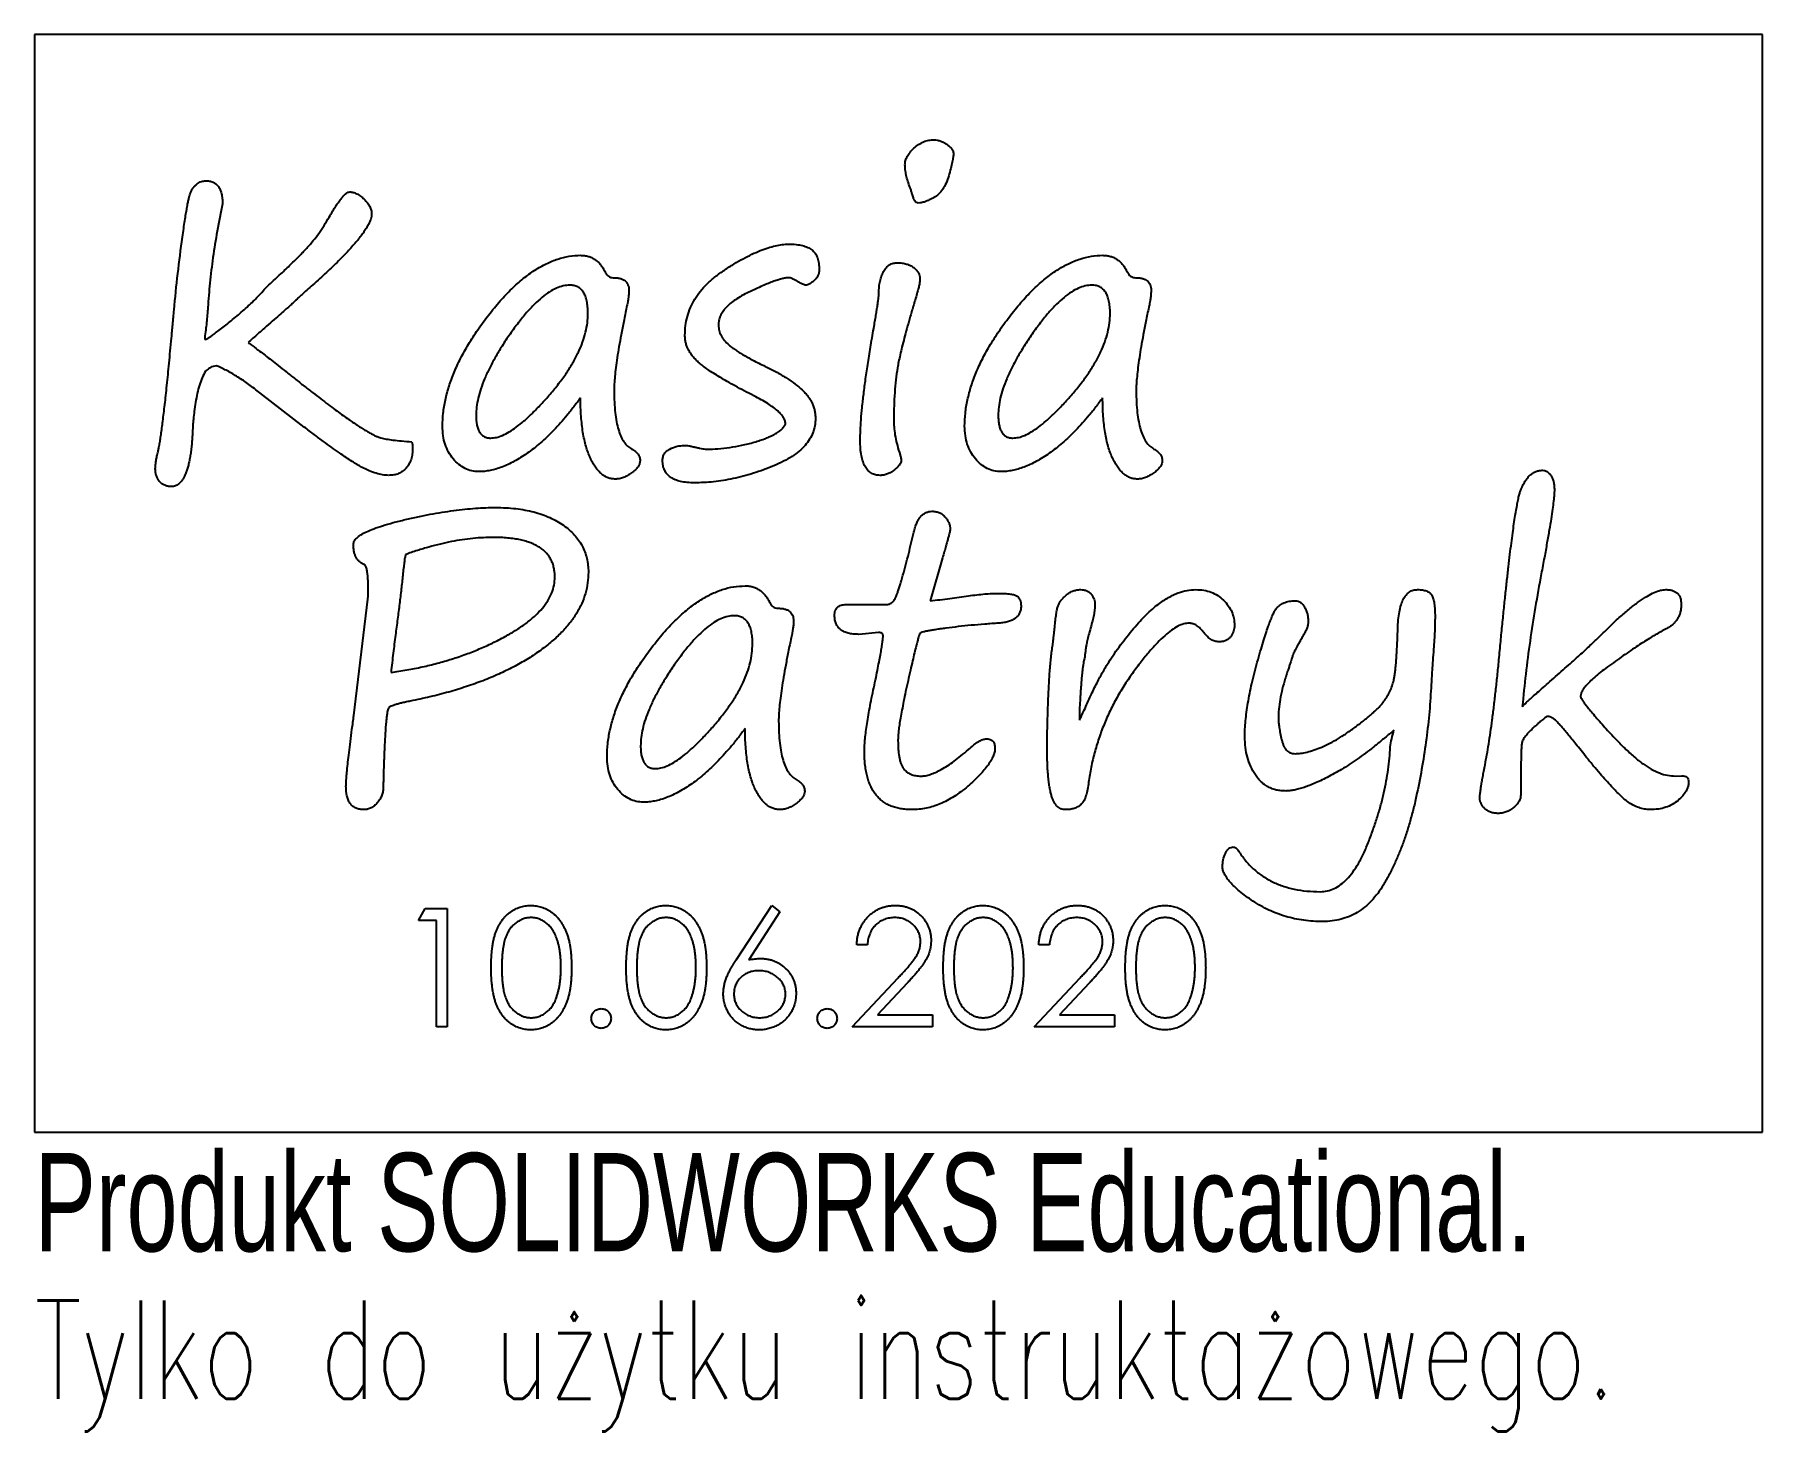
# Model space of a CAD drawing. Header units: millimetres. Extents: x 0 to 85, y -14.7 to 54.
import ezdxf

# ---------------------------------------------------------------- set-up
doc = ezdxf.new("R2010")
doc.units = ezdxf.units.MM
doc.styles.add('SLDTEXTSTYLE0', font='TXT', dxfattribs={"width": 0.7})
doc.styles.add('SLDTEXTSTYLE1', font='TXT', dxfattribs={"width": 0.7, "bigfont": 'bigfont'})

msp = doc.modelspace()

# ---------------------------------------------------------------- texts
at = {"color": 7, "linetype": 'Continuous', "char_height": 4.83362, "attachment_point": 1}
for s, insert, style in [('Produkt SOLIDWORKS Educational.', (0, -1.02), 'SLDTEXTSTYLE0'), ('Tylko do użytku instruktażowego.', (0, -8.27), 'SLDTEXTSTYLE1')]:
    msp.add_mtext(s, dxfattribs=dict(at, insert=insert, style=style))

# ---------------------------------------------------------------- linework, layer by layer
at = {"color": 7, "linetype": 'Continuous', "lineweight": 25}
for p, q in [((0, 54), (0, 0)), ((85, 54), (0, 54)), ((85, 0), (85, 54)), ((13.265, 34.695), (11.086, 36.369)), ((44.664, 28.253), (44.053, 26.146)), ((15.707, 20.51), (16.392, 26.229)), ((39.923, 25.963), (41.909, 25.963)), ((41.516, 24.584), (40.547, 24.495)), ((51.412, 20.909), (51.404, 20.545)), ((51.404, 20.545), (51.404, 20.281)), ((73.114, 17.102), (73.114, 16.634)), ((80.719, 17.523), (81.034, 17.532)), ((34.53, 8.503), (36.268, 11.159)), ((36.268, 11.159), (36.67, 10.843)), ((18.88, 10.413), (19.221, 11.01)), ((19.775, 10.413), (18.88, 10.413)), ((19.221, 11.01), (20.298, 11.01)), ((19.775, 5.189), (19.775, 10.413)), ((20.298, 11.01), (20.298, 5.189)), ((36.67, 10.843), (35.132, 8.491)), ((40.969, 9.219), (40.447, 9.219)), ((49.924, 9.219), (49.402, 9.219)), ((40.223, 5.189), (42.48, 7.598)), ((42.926, 7.34), (41.469, 5.786)), ((49.178, 5.189), (51.435, 7.598)), ((51.881, 7.34), (50.424, 5.786)), ((20.298, 5.189), (19.775, 5.189)), ((44.178, 5.189), (40.223, 5.189)), ((41.469, 5.786), (44.178, 5.786)), ((44.178, 5.786), (44.178, 5.189)), ((53.133, 5.189), (49.178, 5.189)), ((50.424, 5.786), (53.133, 5.786)), ((53.133, 5.786), (53.133, 5.189)), ((0, 0), (85, 0))]:
    msp.add_line(p, q, dxfattribs=at)
for points, knots in [([(42.818, 47.598), (42.824, 47.666), (42.837, 47.807), (42.928, 48.014), (43.07, 48.22), (43.26, 48.419), (43.483, 48.597), (43.728, 48.731), (43.987, 48.813), (44.165, 48.823), (44.254, 48.828)], [0, 0, 0, 0, 0.098744, 0.205843, 0.325522, 0.46382, 0.606018, 0.740983, 0.869524, 1, 1, 1, 1]), ([(44.254, 48.828), (44.301, 48.825), (44.4, 48.818), (44.55, 48.771), (44.708, 48.701), (44.864, 48.605), (45.008, 48.5), (45.117, 48.391), (45.19, 48.282), (45.199, 48.205), (45.203, 48.168)], [0, 0, 0, 0, 0.114825, 0.240994, 0.378757, 0.536682, 0.688215, 0.81186, 0.912213, 1, 1, 1, 1]), ([(45.203, 48.168), (45.2, 48.103), (45.192, 47.954), (45.144, 47.702), (45.067, 47.394), (44.975, 47.045), (44.855, 46.695), (44.687, 46.393), (44.489, 46.146), (44.25, 45.982), (44.018, 45.867), (43.812, 45.779), (43.634, 45.722), (43.524, 45.713), (43.475, 45.709)], [0, 0, 0, 0, 0.0594091, 0.1363316, 0.2331217, 0.3487437, 0.4656164, 0.5693719, 0.6627487, 0.7507683, 0.8310425, 0.8990048, 0.9552567, 1, 1, 1, 1]), ([(6.861, 40.451), (6.92, 41.048), (7.038, 42.245), (7.213, 43.58), (7.333, 44.447), (7.392, 44.828), (7.441, 45.164), (7.496, 45.452), (7.534, 45.696), (7.58, 45.892), (7.614, 46.044), (7.659, 46.183), (7.719, 46.317), (7.797, 46.453), (7.891, 46.563), (8.02, 46.677), (8.189, 46.78), (8.336, 46.8), (8.403, 46.81)], [0, 0, 0, 0, 0.2638045, 0.529171, 0.592443, 0.6489967, 0.6987727, 0.7419112, 0.778205, 0.8074856, 0.8304321, 0.846788, 0.8716359, 0.8946402, 0.9155296, 0.9351894, 0.9703951, 1, 1, 1, 1]), ([(8.403, 46.81), (8.47, 46.807), (8.599, 46.802), (8.777, 46.745), (8.93, 46.659), (9.051, 46.529), (9.143, 46.365), (9.204, 46.165), (9.242, 45.934), (9.243, 45.768), (9.243, 45.68)], [0, 0, 0, 0, 0.125057, 0.238782, 0.344104, 0.449861, 0.564667, 0.691885, 0.836153, 1, 1, 1, 1]), ([(43.07, 46.468), (43.033, 46.573), (42.961, 46.773), (42.878, 47.066), (42.831, 47.339), (42.822, 47.515), (42.818, 47.598)], [0, 0, 0, 0, 0.286861, 0.547582, 0.785045, 1, 1, 1, 1]), ([(14.492, 45.021), (14.548, 45.118), (14.653, 45.3), (14.81, 45.553), (14.956, 45.766), (15.089, 45.941), (15.21, 46.077), (15.315, 46.178), (15.413, 46.242), (15.478, 46.254), (15.507, 46.259)], [0, 0, 0, 0, 0.205145, 0.387146, 0.544766, 0.679822, 0.790368, 0.878497, 0.947678, 1, 1, 1, 1]), ([(15.507, 46.259), (15.565, 46.254), (15.686, 46.245), (15.863, 46.168), (16.047, 46.056), (16.217, 45.897), (16.374, 45.726), (16.493, 45.546), (16.567, 45.363), (16.577, 45.238), (16.582, 45.178)], [0, 0, 0, 0, 0.105736, 0.220242, 0.34967, 0.496911, 0.644151, 0.773036, 0.8908, 1, 1, 1, 1]), ([(43.174, 46.159), (43.16, 46.209), (43.132, 46.314), (43.092, 46.415), (43.07, 46.468)], [0, 0, 0, 0, 0.475038, 1, 1, 1, 1]), ([(43.475, 45.709), (43.442, 45.715), (43.371, 45.73), (43.29, 45.831), (43.219, 45.973), (43.19, 46.092), (43.174, 46.159)], [0, 0, 0, 0, 0.167057, 0.367924, 0.642028, 1, 1, 1, 1]), ([(9.243, 45.68), (9.153, 45.231), (8.976, 44.35), (8.772, 43.048), (8.615, 41.794), (8.555, 40.973), (8.526, 40.571)], [0, 0, 0, 0, 0.266364, 0.521602, 0.766028, 1, 1, 1, 1]), ([(16.582, 45.178), (16.579, 45.137), (16.574, 45.049), (16.536, 44.913), (16.478, 44.765), (16.401, 44.602), (16.294, 44.432), (16.172, 44.244), (16.022, 44.045), (15.853, 43.832), (15.66, 43.609), (15.444, 43.371), (15.207, 43.119), (14.946, 42.856), (14.664, 42.579), (14.358, 42.291), (14.027, 41.991), (13.8, 41.786), (13.684, 41.681)], [0, 0, 0, 0, 0.026845, 0.056998, 0.091631, 0.130276, 0.173772, 0.222218, 0.276424, 0.335255, 0.399173, 0.468711, 0.543906, 0.624345, 0.709622, 0.801087, 0.897888, 1, 1, 1, 1]), ([(11.691, 41.839), (11.786, 41.925), (11.971, 42.093), (12.232, 42.344), (12.481, 42.575), (12.705, 42.797), (12.917, 42.999), (13.104, 43.191), (13.275, 43.367), (13.479, 43.585), (13.717, 43.866), (13.988, 44.222), (14.247, 44.609), (14.409, 44.881), (14.492, 45.021)], [0, 0, 0, 0, 0.0905, 0.175719, 0.255229, 0.329474, 0.39801, 0.461306, 0.518421, 0.570804, 0.671543, 0.777209, 0.885847, 1, 1, 1, 1]), ([(31.993, 39.207), (32, 39.365), (32.012, 39.677), (32.103, 40.135), (32.256, 40.571), (32.472, 40.985), (32.746, 41.381), (33.085, 41.751), (33.483, 42.1), (33.93, 42.419), (34.395, 42.709), (34.846, 42.972), (35.278, 43.189), (35.683, 43.373), (36.069, 43.511), (36.431, 43.613), (36.772, 43.678), (36.993, 43.686), (37.099, 43.69)], [0, 0, 0, 0, 0.064286, 0.126879, 0.189091, 0.251684, 0.316494, 0.384196, 0.455253, 0.531537, 0.607358, 0.678239, 0.743609, 0.804, 0.859334, 0.91017, 0.956763, 1, 1, 1, 1]), ([(37.099, 43.69), (37.222, 43.688), (37.45, 43.684), (37.767, 43.629), (38.031, 43.544), (38.247, 43.418), (38.41, 43.242), (38.523, 43.015), (38.587, 42.737), (38.594, 42.536), (38.598, 42.429)], [0, 0, 0, 0, 0.161666, 0.301258, 0.422545, 0.527268, 0.627248, 0.73502, 0.858337, 1, 1, 1, 1]), ([(20.068, 34.738), (20.074, 34.952), (20.087, 35.388), (20.204, 36.044), (20.382, 36.712), (20.631, 37.392), (20.955, 38.082), (21.346, 38.787), (21.81, 39.501), (22.333, 40.21), (22.886, 40.885), (23.452, 41.484), (24.02, 41.991), (24.587, 42.407), (25.155, 42.733), (25.722, 42.967), (26.292, 43.113), (26.674, 43.131), (26.862, 43.14)], [0, 0, 0, 0, 0.05542, 0.112526, 0.171855, 0.233911, 0.299567, 0.368796, 0.442053, 0.519632, 0.5965, 0.667448, 0.732548, 0.793034, 0.84902, 0.901322, 0.951416, 1, 1, 1, 1]), ([(26.862, 43.14), (26.928, 43.139), (27.057, 43.136), (27.242, 43.093), (27.415, 43.031), (27.573, 42.936), (27.722, 42.821), (27.853, 42.676), (27.973, 42.507), (28.038, 42.38), (28.072, 42.314)], [0, 0, 0, 0, 0.127419, 0.248197, 0.364283, 0.481592, 0.601083, 0.726337, 0.857282, 1, 1, 1, 1]), ([(41.534, 41.305), (41.536, 41.403), (41.54, 41.593), (41.588, 41.865), (41.659, 42.116), (41.76, 42.34), (41.885, 42.533), (42.044, 42.673), (42.23, 42.76), (42.363, 42.769), (42.431, 42.773)], [0, 0, 0, 0, 0.153588, 0.298476, 0.433171, 0.563738, 0.683876, 0.791543, 0.893856, 1, 1, 1, 1]), ([(42.431, 42.773), (42.514, 42.771), (42.67, 42.767), (42.892, 42.72), (43.087, 42.647), (43.25, 42.542), (43.383, 42.423), (43.481, 42.293), (43.539, 42.154), (43.548, 42.058), (43.552, 42.011)], [0, 0, 0, 0, 0.165225, 0.3141869, 0.4520284, 0.5813322, 0.7008027, 0.8078323, 0.9050647, 1, 1, 1, 1]), ([(45.754, 34.738), (45.76, 34.952), (45.773, 35.388), (45.89, 36.044), (46.068, 36.712), (46.316, 37.392), (46.641, 38.082), (47.032, 38.787), (47.496, 39.501), (48.019, 40.21), (48.572, 40.885), (49.138, 41.484), (49.706, 41.991), (50.273, 42.407), (50.84, 42.733), (51.408, 42.967), (51.978, 43.113), (52.36, 43.131), (52.548, 43.14)], [0, 0, 0, 0, 0.05542, 0.112526, 0.171855, 0.233911, 0.299567, 0.368796, 0.442053, 0.519632, 0.5965, 0.667448, 0.732548, 0.793034, 0.84902, 0.901322, 0.951416, 1, 1, 1, 1]), ([(52.548, 43.14), (52.614, 43.139), (52.743, 43.136), (52.928, 43.093), (53.101, 43.031), (53.259, 42.936), (53.408, 42.821), (53.539, 42.676), (53.659, 42.507), (53.724, 42.38), (53.758, 42.314)], [0, 0, 0, 0, 0.1274194, 0.2481973, 0.3642832, 0.4815923, 0.601083, 0.7263368, 0.8572816, 1, 1, 1, 1]), ([(11.115, 41.248), (11.198, 41.342), (11.38, 41.549), (11.581, 41.736), (11.691, 41.839)], [0, 0, 0, 0, 0.454798, 1, 1, 1, 1]), ([(13.684, 41.681), (13.587, 41.596), (13.412, 41.443), (13.179, 41.233), (13.002, 41.071), (12.904, 40.977), (12.864, 40.938)], [0, 0, 0, 0, 0.34886, 0.631439, 0.849694, 1, 1, 1, 1]), ([(26.326, 41.672), (26.218, 41.664), (25.992, 41.648), (25.652, 41.527), (25.303, 41.332), (24.941, 41.065), (24.569, 40.722), (24.181, 40.308), (23.785, 39.814), (23.384, 39.265), (23.003, 38.691), (22.662, 38.128), (22.375, 37.59), (22.137, 37.078), (21.952, 36.59), (21.818, 36.128), (21.736, 35.69), (21.724, 35.405), (21.719, 35.268)], [0, 0, 0, 0, 0.038892, 0.081432, 0.128974, 0.182788, 0.243347, 0.311432, 0.387444, 0.471614, 0.556949, 0.635863, 0.709314, 0.776913, 0.83957, 0.897326, 0.950577, 1, 1, 1, 1]), ([(27.223, 40.282), (27.221, 40.391), (27.217, 40.595), (27.173, 40.88), (27.108, 41.123), (27.01, 41.324), (26.881, 41.482), (26.722, 41.596), (26.531, 41.659), (26.396, 41.668), (26.326, 41.672)], [0, 0, 0, 0, 0.174836, 0.326738, 0.460592, 0.577077, 0.68262, 0.78379, 0.887481, 1, 1, 1, 1]), ([(28.072, 42.314), (28.093, 42.273), (28.134, 42.195), (28.227, 42.103), (28.342, 42.048), (28.425, 42.042), (28.467, 42.039)], [0, 0, 0, 0, 0.273867, 0.515582, 0.75118, 1, 1, 1, 1]), ([(28.467, 42.039), (28.528, 42.038), (28.641, 42.036), (28.801, 42.008), (28.937, 41.959), (29.052, 41.894), (29.135, 41.801), (29.199, 41.694), (29.236, 41.566), (29.239, 41.474), (29.241, 41.426)], [0, 0, 0, 0, 0.1602672, 0.302316, 0.4293174, 0.5421867, 0.650054, 0.755958, 0.8725418, 1, 1, 1, 1]), ([(37.11, 42.039), (37.064, 42.037), (36.961, 42.031), (36.792, 41.992), (36.591, 41.938), (36.361, 41.858), (36.098, 41.758), (35.803, 41.635), (35.479, 41.486), (35.132, 41.328), (34.792, 41.156), (34.488, 40.969), (34.231, 40.777), (34.018, 40.579), (33.853, 40.372), (33.73, 40.16), (33.659, 39.939), (33.649, 39.788), (33.645, 39.714)], [0, 0, 0, 0, 0.031227, 0.07026, 0.117283, 0.172022, 0.235836, 0.308197, 0.388571, 0.477908, 0.566925, 0.646984, 0.719206, 0.784328, 0.843862, 0.898142, 0.949812, 1, 1, 1, 1]), ([(37.518, 41.862), (37.471, 41.888), (37.387, 41.934), (37.274, 41.994), (37.184, 42.028), (37.132, 42.036), (37.11, 42.039)], [0, 0, 0, 0, 0.3588097, 0.6456281, 0.8565908, 1, 1, 1, 1]), ([(37.936, 41.672), (37.914, 41.675), (37.859, 41.682), (37.769, 41.726), (37.649, 41.781), (37.565, 41.833), (37.518, 41.862)], [0, 0, 0, 0, 0.1447278, 0.358856, 0.6416628, 1, 1, 1, 1]), ([(38.598, 42.429), (38.595, 42.378), (38.588, 42.279), (38.54, 42.134), (38.454, 42.005), (38.344, 41.891), (38.226, 41.8), (38.12, 41.728), (38.024, 41.684), (37.963, 41.676), (37.936, 41.672)], [0, 0, 0, 0, 0.141382, 0.275495, 0.417398, 0.567388, 0.712691, 0.82959, 0.924608, 1, 1, 1, 1]), ([(43.552, 42.011), (43.55, 41.959), (43.546, 41.846), (43.519, 41.667), (43.471, 41.465), (43.43, 41.323), (43.409, 41.248)], [0, 0, 0, 0, 0.199177, 0.433547, 0.69799, 1, 1, 1, 1]), ([(52.012, 41.672), (51.904, 41.664), (51.678, 41.648), (51.338, 41.527), (50.989, 41.332), (50.627, 41.065), (50.255, 40.722), (49.867, 40.308), (49.471, 39.814), (49.07, 39.265), (48.689, 38.691), (48.348, 38.128), (48.061, 37.59), (47.823, 37.078), (47.638, 36.59), (47.504, 36.128), (47.422, 35.69), (47.41, 35.405), (47.405, 35.268)], [0, 0, 0, 0, 0.038892, 0.081432, 0.128974, 0.182788, 0.243347, 0.311432, 0.387444, 0.471614, 0.556949, 0.635863, 0.709314, 0.776913, 0.83957, 0.897326, 0.950577, 1, 1, 1, 1]), ([(52.909, 40.282), (52.907, 40.391), (52.903, 40.595), (52.859, 40.88), (52.794, 41.123), (52.696, 41.324), (52.567, 41.482), (52.407, 41.596), (52.217, 41.659), (52.082, 41.668), (52.012, 41.672)], [0, 0, 0, 0, 0.174836, 0.326738, 0.460592, 0.577077, 0.68262, 0.78379, 0.887481, 1, 1, 1, 1]), ([(53.758, 42.314), (53.779, 42.273), (53.82, 42.195), (53.913, 42.103), (54.028, 42.048), (54.111, 42.042), (54.153, 42.039)], [0, 0, 0, 0, 0.273867, 0.515582, 0.75118, 1, 1, 1, 1]), ([(54.153, 42.039), (54.213, 42.038), (54.327, 42.036), (54.487, 42.008), (54.623, 41.959), (54.738, 41.894), (54.821, 41.801), (54.885, 41.694), (54.922, 41.566), (54.925, 41.474), (54.927, 41.426)], [0, 0, 0, 0, 0.1602672, 0.302316, 0.4293174, 0.5421867, 0.650054, 0.755958, 0.8725418, 1, 1, 1, 1]), ([(8.371, 39.092), (8.372, 39.08), (8.373, 39.056), (8.366, 39.015), (8.42, 38.994), (8.478, 39.028), (8.566, 39.08), (8.691, 39.167), (8.865, 39.297), (9.178, 39.53), (9.622, 39.879), (10.081, 40.259), (10.445, 40.584), (10.699, 40.815), (10.919, 41.035), (11.052, 41.18), (11.115, 41.248)], [0, 0, 0, 0, 0.01024, 0.02051, 0.029316, 0.049992, 0.072956, 0.114903, 0.174611, 0.252276, 0.436316, 0.64044, 0.743662, 0.837871, 0.923644, 1, 1, 1, 1]), ([(12.864, 40.938), (12.827, 40.905), (12.738, 40.822), (12.577, 40.676), (12.362, 40.485), (12.095, 40.245), (11.771, 39.963), (11.396, 39.632), (10.965, 39.258), (10.662, 38.992), (10.501, 38.851)], [0, 0, 0, 0, 0.046985, 0.11587, 0.207332, 0.320697, 0.457328, 0.61586, 0.796979, 1, 1, 1, 1]), ([(29.241, 41.426), (29.24, 41.37), (29.238, 41.248), (29.212, 41.053), (29.179, 40.827), (29.145, 40.67), (29.127, 40.586)], [0, 0, 0, 0, 0.195906, 0.430388, 0.696789, 1, 1, 1, 1]), ([(41.299, 39.654), (41.317, 39.76), (41.352, 39.963), (41.401, 40.249), (41.44, 40.505), (41.477, 40.726), (41.497, 40.918), (41.519, 41.075), (41.532, 41.201), (41.533, 41.274), (41.534, 41.305)], [0, 0, 0, 0, 0.193436, 0.369362, 0.52242, 0.657975, 0.772172, 0.869111, 0.94329, 1, 1, 1, 1]), ([(43.409, 41.248), (43.347, 41.044), (43.229, 40.65), (43.062, 40.08), (42.916, 39.555), (42.787, 39.077), (42.674, 38.644), (42.583, 38.256), (42.507, 37.913), (42.433, 37.508), (42.364, 37.007), (42.308, 36.377), (42.274, 35.697), (42.27, 35.225), (42.268, 34.981)], [0, 0, 0, 0, 0.1000308, 0.1928582, 0.2779351, 0.3553912, 0.4252335, 0.4873665, 0.5423537, 0.5896995, 0.6805836, 0.7790677, 0.8857879, 1, 1, 1, 1]), ([(54.927, 41.426), (54.926, 41.37), (54.924, 41.248), (54.897, 41.053), (54.865, 40.827), (54.831, 40.67), (54.813, 40.586)], [0, 0, 0, 0, 0.195906, 0.430388, 0.696789, 1, 1, 1, 1]), ([(6.064, 33.439), (6.077, 33.495), (6.105, 33.619), (6.14, 33.824), (6.186, 34.064), (6.221, 34.342), (6.271, 34.654), (6.31, 35.003), (6.362, 35.386), (6.409, 35.807), (6.462, 36.263), (6.512, 36.756), (6.568, 37.284), (6.621, 37.848), (6.678, 38.448), (6.739, 39.083), (6.799, 39.755), (6.84, 40.215), (6.861, 40.451)], [0, 0, 0, 0, 0.024531, 0.05384, 0.088487, 0.128281, 0.173014, 0.222522, 0.277368, 0.337454, 0.402427, 0.472648, 0.547757, 0.628119, 0.71337, 0.803914, 0.89931, 1, 1, 1, 1]), ([(8.526, 40.571), (8.506, 40.324), (8.466, 39.829), (8.403, 39.338), (8.371, 39.092)], [0, 0, 0, 0, 0.501114, 1, 1, 1, 1]), ([(22.444, 34.15), (22.537, 34.158), (22.735, 34.174), (23.04, 34.284), (23.367, 34.457), (23.72, 34.695), (24.095, 35.004), (24.498, 35.376), (24.924, 35.818), (25.367, 36.308), (25.791, 36.829), (26.173, 37.352), (26.496, 37.865), (26.76, 38.369), (26.968, 38.861), (27.111, 39.344), (27.207, 39.816), (27.218, 40.129), (27.223, 40.282)], [0, 0, 0, 0, 0.033872, 0.072622, 0.117563, 0.169319, 0.228317, 0.295463, 0.370234, 0.45304, 0.537411, 0.616126, 0.690052, 0.759582, 0.824406, 0.885438, 0.943873, 1, 1, 1, 1]), ([(29.127, 40.586), (29.077, 40.352), (28.981, 39.903), (28.861, 39.254), (28.748, 38.662), (28.664, 38.121), (28.592, 37.635), (28.549, 37.201), (28.512, 36.822), (28.509, 36.587), (28.507, 36.478)], [0, 0, 0, 0, 0.172448, 0.330978, 0.476005, 0.607195, 0.725503, 0.830139, 0.921416, 1, 1, 1, 1]), ([(48.13, 34.15), (48.223, 34.158), (48.421, 34.174), (48.726, 34.284), (49.053, 34.457), (49.406, 34.695), (49.781, 35.004), (50.184, 35.376), (50.61, 35.818), (51.053, 36.308), (51.476, 36.829), (51.858, 37.352), (52.181, 37.865), (52.446, 38.369), (52.654, 38.861), (52.797, 39.344), (52.892, 39.816), (52.904, 40.129), (52.909, 40.282)], [0, 0, 0, 0, 0.033872, 0.072622, 0.117563, 0.169319, 0.228317, 0.295463, 0.370234, 0.45304, 0.537411, 0.616126, 0.690052, 0.759582, 0.824406, 0.885438, 0.943873, 1, 1, 1, 1]), ([(54.813, 40.586), (54.763, 40.352), (54.667, 39.903), (54.547, 39.254), (54.434, 38.662), (54.35, 38.121), (54.278, 37.635), (54.235, 37.201), (54.198, 36.822), (54.195, 36.587), (54.193, 36.478)], [0, 0, 0, 0, 0.172448, 0.330978, 0.476005, 0.607195, 0.725503, 0.830139, 0.921416, 1, 1, 1, 1]), ([(35.382, 36.231), (35.223, 36.313), (34.917, 36.471), (34.48, 36.705), (34.082, 36.925), (33.727, 37.136), (33.409, 37.328), (33.132, 37.512), (32.898, 37.684), (32.697, 37.843), (32.531, 38.001), (32.385, 38.158), (32.265, 38.322), (32.166, 38.49), (32.087, 38.663), (32.033, 38.841), (32.001, 39.023), (31.996, 39.146), (31.993, 39.207)], [0, 0, 0, 0, 0.113534, 0.218951, 0.314919, 0.402303, 0.481354, 0.551421, 0.613125, 0.666237, 0.71392, 0.759059, 0.802056, 0.842884, 0.882841, 0.922221, 0.961058, 1, 1, 1, 1]), ([(33.645, 39.714), (33.65, 39.625), (33.662, 39.444), (33.768, 39.184), (33.937, 38.941), (34.126, 38.752), (34.312, 38.604), (34.481, 38.485), (34.675, 38.357), (34.896, 38.227), (35.142, 38.086), (35.415, 37.941), (35.713, 37.789), (35.922, 37.688), (36.03, 37.636)], [0, 0, 0, 0, 0.08091, 0.162417, 0.250122, 0.347261, 0.402582, 0.465153, 0.534406, 0.611899, 0.697415, 0.790572, 0.891421, 1, 1, 1, 1]), ([(40.616, 34.035), (40.619, 34.194), (40.625, 34.534), (40.659, 35.075), (40.709, 35.681), (40.791, 36.35), (40.883, 37.086), (41.003, 37.884), (41.139, 38.748), (41.244, 39.345), (41.299, 39.654)], [0, 0, 0, 0, 0.084015, 0.179805, 0.286952, 0.406134, 0.536734, 0.679415, 0.833636, 1, 1, 1, 1]), ([(10.501, 38.851), (10.552, 38.815), (10.668, 38.734), (10.855, 38.588), (11.087, 38.417), (11.354, 38.211), (11.661, 37.973), (12.006, 37.703), (12.389, 37.399), (12.659, 37.188), (12.801, 37.077)], [0, 0, 0, 0, 0.064367, 0.146092, 0.244791, 0.361658, 0.495315, 0.645767, 0.814402, 1, 1, 1, 1]), ([(8.409, 37.444), (8.353, 37.337), (8.236, 37.115), (8.106, 36.746), (7.997, 36.339), (7.916, 35.908), (7.855, 35.484), (7.814, 35.097), (7.78, 34.763), (7.777, 34.557), (7.775, 34.462)], [0, 0, 0, 0, 0.117616, 0.244783, 0.380973, 0.528211, 0.672368, 0.799045, 0.907629, 1, 1, 1, 1]), ([(8.991, 37.693), (8.948, 37.696), (8.857, 37.702), (8.716, 37.65), (8.563, 37.565), (8.463, 37.487), (8.409, 37.444)], [0, 0, 0, 0, 0.193913, 0.415544, 0.681801, 1, 1, 1, 1]), ([(11.086, 36.369), (10.905, 36.512), (10.554, 36.787), (10.019, 37.147), (9.506, 37.455), (9.158, 37.616), (8.991, 37.693)], [0, 0, 0, 0, 0.278839, 0.537899, 0.777199, 1, 1, 1, 1]), ([(36.03, 37.636), (36.203, 37.549), (36.536, 37.382), (37, 37.108), (37.404, 36.819), (37.708, 36.574), (37.917, 36.368), (38.048, 36.207), (38.162, 36.042), (38.255, 35.869), (38.325, 35.689), (38.379, 35.503), (38.407, 35.31), (38.412, 35.179), (38.415, 35.113)], [0, 0, 0, 0, 0.158494, 0.305131, 0.440357, 0.565358, 0.623993, 0.680685, 0.734713, 0.787908, 0.84093, 0.892939, 0.945932, 1, 1, 1, 1]), ([(12.801, 37.077), (12.951, 36.957), (13.242, 36.725), (13.671, 36.398), (14.066, 36.089), (14.436, 35.808), (14.779, 35.554), (15.092, 35.323), (15.378, 35.12), (15.639, 34.941), (15.874, 34.781), (16.094, 34.644), (16.294, 34.52), (16.477, 34.414), (16.643, 34.325), (16.79, 34.251), (16.92, 34.197), (17.084, 34.142), (17.32, 34.098), (17.658, 34.046), (18.081, 34.002), (18.393, 33.979), (18.563, 33.967)], [0, 0, 0, 0, 0.086215, 0.16676, 0.241487, 0.310813, 0.374748, 0.432607, 0.48509, 0.531858, 0.574111, 0.612578, 0.647734, 0.679369, 0.707512, 0.731818, 0.753116, 0.770708, 0.809234, 0.860315, 0.923592, 1, 1, 1, 1]), ([(26.856, 36.125), (26.747, 35.978), (26.534, 35.69), (26.203, 35.28), (25.876, 34.895), (25.544, 34.543), (25.218, 34.215), (24.891, 33.916), (24.564, 33.647), (24.24, 33.405), (23.92, 33.194), (23.606, 33.009), (23.301, 32.849), (22.997, 32.724), (22.703, 32.621), (22.414, 32.554), (22.133, 32.507), (21.948, 32.502), (21.857, 32.499)], [0, 0, 0, 0, 0.086036, 0.168523, 0.247898, 0.323589, 0.396059, 0.465423, 0.531841, 0.595132, 0.655474, 0.712292, 0.766371, 0.817546, 0.866445, 0.912673, 0.957238, 1, 1, 1, 1]), ([(28.57, 32.132), (28.509, 32.135), (28.388, 32.142), (28.211, 32.194), (28.042, 32.274), (27.885, 32.392), (27.733, 32.538), (27.592, 32.719), (27.459, 32.932), (27.334, 33.174), (27.219, 33.447), (27.123, 33.75), (27.041, 34.079), (26.972, 34.435), (26.921, 34.819), (26.885, 35.23), (26.861, 35.669), (26.858, 35.97), (26.856, 36.125)], [0, 0, 0, 0, 0.039053, 0.076939, 0.116068, 0.157384, 0.201211, 0.250075, 0.302495, 0.360644, 0.423267, 0.490319, 0.562372, 0.639105, 0.720643, 0.808483, 0.901563, 1, 1, 1, 1]), ([(28.507, 36.478), (28.51, 36.289), (28.515, 35.929), (28.554, 35.419), (28.621, 34.969), (28.714, 34.579), (28.832, 34.246), (28.98, 33.971), (29.159, 33.755), (29.306, 33.658), (29.376, 33.611)], [0, 0, 0, 0, 0.1823285, 0.3466937, 0.4919902, 0.6199245, 0.7326279, 0.8315182, 0.9189857, 1, 1, 1, 1]), ([(36.947, 34.827), (36.941, 34.88), (36.929, 34.992), (36.849, 35.158), (36.723, 35.325), (36.55, 35.499), (36.327, 35.675), (36.056, 35.858), (35.737, 36.047), (35.505, 36.167), (35.382, 36.231)], [0, 0, 0, 0, 0.073247, 0.153848, 0.249799, 0.360394, 0.490322, 0.639781, 0.809506, 1, 1, 1, 1]), ([(52.542, 36.125), (52.433, 35.978), (52.22, 35.69), (51.889, 35.28), (51.561, 34.895), (51.23, 34.543), (50.904, 34.215), (50.577, 33.916), (50.25, 33.647), (49.926, 33.405), (49.606, 33.194), (49.292, 33.009), (48.986, 32.849), (48.683, 32.724), (48.389, 32.621), (48.1, 32.554), (47.819, 32.507), (47.633, 32.502), (47.542, 32.499)], [0, 0, 0, 0, 0.086036, 0.168523, 0.247898, 0.323589, 0.396059, 0.465423, 0.531841, 0.595132, 0.655474, 0.712292, 0.766371, 0.817546, 0.866445, 0.912673, 0.957238, 1, 1, 1, 1]), ([(54.256, 32.132), (54.195, 32.135), (54.074, 32.142), (53.897, 32.194), (53.728, 32.274), (53.571, 32.392), (53.419, 32.538), (53.278, 32.719), (53.145, 32.932), (53.02, 33.174), (52.905, 33.447), (52.809, 33.75), (52.727, 34.079), (52.657, 34.435), (52.607, 34.819), (52.57, 35.23), (52.547, 35.669), (52.544, 35.97), (52.542, 36.125)], [0, 0, 0, 0, 0.039053, 0.076939, 0.116068, 0.157384, 0.201211, 0.250075, 0.302495, 0.360644, 0.423267, 0.490319, 0.562372, 0.639105, 0.720643, 0.808483, 0.901563, 1, 1, 1, 1]), ([(54.193, 36.478), (54.196, 36.289), (54.201, 35.929), (54.24, 35.419), (54.307, 34.969), (54.4, 34.579), (54.518, 34.246), (54.666, 33.971), (54.845, 33.755), (54.992, 33.658), (55.062, 33.611)], [0, 0, 0, 0, 0.1823285, 0.3466937, 0.4919902, 0.6199245, 0.7326279, 0.8315182, 0.9189857, 1, 1, 1, 1]), ([(21.719, 35.268), (21.721, 35.181), (21.725, 35.017), (21.758, 34.787), (21.814, 34.593), (21.891, 34.431), (21.996, 34.305), (22.124, 34.211), (22.278, 34.159), (22.388, 34.153), (22.444, 34.15)], [0, 0, 0, 0, 0.17327, 0.327151, 0.460157, 0.575002, 0.681679, 0.782515, 0.88719, 1, 1, 1, 1]), ([(38.415, 35.113), (38.409, 34.992), (38.398, 34.752), (38.294, 34.406), (38.135, 34.079), (37.906, 33.775), (37.613, 33.493), (37.254, 33.236), (36.837, 32.994), (36.364, 32.782), (35.867, 32.588), (35.363, 32.419), (34.866, 32.272), (34.374, 32.155), (33.889, 32.063), (33.409, 31.995), (32.934, 31.958), (32.619, 31.952), (32.463, 31.948)], [0, 0, 0, 0, 0.049553, 0.098041, 0.146926, 0.198173, 0.253309, 0.313021, 0.378674, 0.450723, 0.525152, 0.597506, 0.668545, 0.737439, 0.804827, 0.870873, 0.936109, 1, 1, 1, 1]), ([(42.268, 34.981), (42.272, 34.855), (42.281, 34.594), (42.342, 34.191), (42.44, 33.765), (42.53, 33.479), (42.577, 33.33)], [0, 0, 0, 0, 0.224657, 0.465011, 0.723097, 1, 1, 1, 1]), ([(47.405, 35.268), (47.407, 35.181), (47.411, 35.017), (47.444, 34.787), (47.5, 34.593), (47.577, 34.431), (47.682, 34.305), (47.81, 34.211), (47.964, 34.159), (48.073, 34.153), (48.13, 34.15)], [0, 0, 0, 0, 0.17327, 0.327151, 0.460157, 0.575002, 0.681679, 0.782515, 0.88719, 1, 1, 1, 1]), ([(7.775, 34.462), (7.769, 34.354), (7.757, 34.142), (7.731, 33.836), (7.7, 33.551), (7.663, 33.288), (7.621, 33.046), (7.568, 32.826), (7.516, 32.624), (7.453, 32.444), (7.384, 32.285), (7.311, 32.145), (7.226, 32.031), (7.14, 31.933), (7.046, 31.858), (6.943, 31.805), (6.835, 31.772), (6.761, 31.767), (6.723, 31.765)], [0, 0, 0, 0, 0.105213, 0.204127, 0.295886, 0.381476, 0.46008, 0.532923, 0.599739, 0.66121, 0.716489, 0.766776, 0.812288, 0.853371, 0.892072, 0.928327, 0.963885, 1, 1, 1, 1]), ([(17.413, 32.315), (17.316, 32.321), (17.11, 32.333), (16.79, 32.418), (16.442, 32.544), (16.134, 32.696), (15.857, 32.854), (15.604, 33.011), (15.31, 33.204), (14.979, 33.434), (14.606, 33.698), (14.193, 33.995), (13.743, 34.333), (13.429, 34.57), (13.265, 34.695)], [0, 0, 0, 0, 0.060007, 0.127611, 0.203804, 0.289294, 0.339648, 0.401563, 0.473782, 0.557172, 0.65142, 0.756538, 0.87241, 1, 1, 1, 1]), ([(21.857, 32.499), (21.738, 32.506), (21.503, 32.521), (21.167, 32.647), (20.859, 32.848), (20.586, 33.123), (20.352, 33.458), (20.185, 33.845), (20.087, 34.278), (20.074, 34.58), (20.068, 34.738)], [0, 0, 0, 0, 0.111506, 0.220629, 0.333307, 0.456233, 0.58441, 0.715103, 0.851885, 1, 1, 1, 1]), ([(33.065, 33.6), (33.25, 33.604), (33.628, 33.614), (34.204, 33.683), (34.799, 33.794), (35.301, 33.916), (35.691, 34.037), (35.961, 34.129), (36.198, 34.234), (36.408, 34.338), (36.588, 34.45), (36.738, 34.567), (36.86, 34.691), (36.919, 34.783), (36.947, 34.827)], [0, 0, 0, 0, 0.13233, 0.270925, 0.415101, 0.566133, 0.640675, 0.708278, 0.770256, 0.826322, 0.8765, 0.921864, 0.962565, 1, 1, 1, 1]), ([(41.594, 32.315), (41.517, 32.319), (41.367, 32.326), (41.162, 32.417), (40.985, 32.553), (40.848, 32.75), (40.742, 32.998), (40.668, 33.297), (40.622, 33.649), (40.619, 33.9), (40.616, 34.035)], [0, 0, 0, 0, 0.103991, 0.200673, 0.297312, 0.402729, 0.521295, 0.660089, 0.81775, 1, 1, 1, 1]), ([(47.542, 32.499), (47.424, 32.506), (47.189, 32.521), (46.853, 32.647), (46.545, 32.848), (46.272, 33.123), (46.038, 33.458), (45.871, 33.845), (45.773, 34.278), (45.76, 34.58), (45.754, 34.738)], [0, 0, 0, 0, 0.111506, 0.220629, 0.333307, 0.456233, 0.58441, 0.715103, 0.851885, 1, 1, 1, 1]), ([(5.94, 32.642), (5.943, 32.694), (5.947, 32.808), (5.972, 32.993), (6.009, 33.207), (6.045, 33.358), (6.064, 33.439)], [0, 0, 0, 0, 0.191918, 0.424314, 0.690929, 1, 1, 1, 1]), ([(18.6, 33.657), (18.597, 33.556), (18.59, 33.365), (18.529, 33.096), (18.429, 32.861), (18.287, 32.665), (18.113, 32.505), (17.904, 32.396), (17.668, 32.327), (17.501, 32.319), (17.413, 32.315)], [0, 0, 0, 0, 0.148933, 0.282487, 0.40607, 0.524692, 0.638935, 0.752906, 0.870714, 1, 1, 1, 1]), ([(18.563, 33.967), (18.574, 33.918), (18.597, 33.816), (18.599, 33.712), (18.6, 33.657)], [0, 0, 0, 0, 0.4765807, 1, 1, 1, 1]), ([(29.376, 33.611), (29.438, 33.572), (29.553, 33.5), (29.691, 33.364), (29.777, 33.208), (29.787, 33.096), (29.792, 33.041)], [0, 0, 0, 0, 0.295255, 0.549823, 0.776626, 1, 1, 1, 1]), ([(30.893, 33.049), (30.897, 33.109), (30.905, 33.225), (30.973, 33.387), (31.093, 33.519), (31.305, 33.649), (31.602, 33.762), (31.852, 33.782), (31.973, 33.792)], [0, 0, 0, 0, 0.1232456, 0.2389604, 0.3548765, 0.484471, 0.7495977, 1, 1, 1, 1]), ([(31.973, 33.792), (32.004, 33.79), (32.076, 33.787), (32.2, 33.768), (32.357, 33.735), (32.472, 33.71), (32.535, 33.697)], [0, 0, 0, 0, 0.161088, 0.379222, 0.661025, 1, 1, 1, 1]), ([(32.535, 33.697), (32.596, 33.682), (32.706, 33.655), (32.857, 33.628), (32.972, 33.604), (33.039, 33.601), (33.065, 33.6)], [0, 0, 0, 0, 0.348998, 0.630136, 0.850963, 1, 1, 1, 1]), ([(42.577, 33.33), (42.594, 33.277), (42.624, 33.183), (42.631, 33.084), (42.635, 33.041)], [0, 0, 0, 0, 0.5614871, 1, 1, 1, 1]), ([(55.062, 33.611), (55.124, 33.572), (55.239, 33.5), (55.377, 33.364), (55.463, 33.208), (55.473, 33.096), (55.478, 33.041)], [0, 0, 0, 0, 0.2952553, 0.5498234, 0.7766258, 1, 1, 1, 1]), ([(6.723, 31.765), (6.666, 31.767), (6.556, 31.77), (6.402, 31.824), (6.262, 31.897), (6.148, 32.009), (6.055, 32.142), (5.991, 32.295), (5.948, 32.463), (5.943, 32.581), (5.94, 32.642)], [0, 0, 0, 0, 0.128593, 0.249473, 0.366123, 0.485944, 0.60764, 0.733114, 0.860584, 1, 1, 1, 1]), ([(29.792, 33.041), (29.786, 32.989), (29.775, 32.881), (29.687, 32.726), (29.552, 32.575), (29.374, 32.431), (29.176, 32.303), (28.972, 32.206), (28.771, 32.145), (28.636, 32.136), (28.57, 32.132)], [0, 0, 0, 0, 0.094377, 0.19724, 0.320443, 0.466325, 0.616321, 0.752182, 0.87999, 1, 1, 1, 1]), ([(32.463, 31.948), (32.341, 31.951), (32.11, 31.957), (31.788, 32.007), (31.513, 32.091), (31.285, 32.212), (31.107, 32.37), (30.979, 32.566), (30.907, 32.798), (30.897, 32.963), (30.893, 33.049)], [0, 0, 0, 0, 0.168648, 0.317945, 0.447808, 0.563245, 0.669484, 0.773157, 0.880958, 1, 1, 1, 1]), ([(42.635, 33.041), (42.63, 33.008), (42.619, 32.935), (42.547, 32.829), (42.441, 32.711), (42.301, 32.586), (42.14, 32.467), (41.963, 32.381), (41.781, 32.325), (41.657, 32.318), (41.594, 32.315)], [0, 0, 0, 0, 0.071735, 0.163273, 0.279298, 0.425346, 0.579351, 0.723905, 0.861191, 1, 1, 1, 1]), ([(55.478, 33.041), (55.472, 32.989), (55.461, 32.881), (55.373, 32.726), (55.238, 32.575), (55.06, 32.431), (54.862, 32.303), (54.658, 32.206), (54.457, 32.145), (54.322, 32.136), (54.256, 32.132)], [0, 0, 0, 0, 0.094377, 0.19724, 0.320443, 0.466325, 0.616321, 0.752182, 0.87999, 1, 1, 1, 1]), ([(72.027, 23.13), (72.056, 23.433), (72.111, 24.022), (72.193, 24.88), (72.278, 25.687), (72.353, 26.445), (72.432, 27.151), (72.506, 27.806), (72.578, 28.411), (72.646, 28.964), (72.712, 29.467), (72.775, 29.919), (72.834, 30.321), (72.895, 30.671), (72.952, 30.971), (73.001, 31.222), (73.053, 31.421), (73.115, 31.615), (73.203, 31.808), (73.309, 32.011), (73.43, 32.181), (73.56, 32.322), (73.701, 32.433), (73.854, 32.512), (74.017, 32.56), (74.129, 32.565), (74.186, 32.568)], [0, 0, 0, 0, 0.090486, 0.175852, 0.256412, 0.331825, 0.402152, 0.467646, 0.528026, 0.583294, 0.633452, 0.678784, 0.719014, 0.754193, 0.784568, 0.809814, 0.830079, 0.845625, 0.87044, 0.893074, 0.913655, 0.932352, 0.949973, 0.966623, 0.983174, 1, 1, 1, 1]), ([(74.186, 32.568), (74.225, 32.564), (74.306, 32.558), (74.417, 32.502), (74.519, 32.414), (74.604, 32.294), (74.676, 32.149), (74.731, 31.984), (74.757, 31.796), (74.762, 31.667), (74.765, 31.599)], [0, 0, 0, 0, 0.095653, 0.192717, 0.295875, 0.416378, 0.545422, 0.686311, 0.835842, 1, 1, 1, 1]), ([(74.765, 31.599), (74.762, 31.52), (74.754, 31.337), (74.724, 31.023), (74.67, 30.629), (74.602, 30.152), (74.509, 29.597), (74.396, 28.962), (74.269, 28.246), (74.171, 27.742), (74.12, 27.476)], [0, 0, 0, 0, 0.056366, 0.131516, 0.227066, 0.342222, 0.477217, 0.631294, 0.805695, 1, 1, 1, 1]), ([(15.687, 28.921), (15.696, 28.975), (15.717, 29.094), (15.858, 29.25), (16.059, 29.404), (16.344, 29.553), (16.704, 29.703), (17.142, 29.853), (17.661, 30), (18.242, 30.144), (18.851, 30.28), (19.458, 30.402), (20.045, 30.501), (20.611, 30.585), (21.157, 30.652), (21.683, 30.697), (22.188, 30.729), (22.518, 30.732), (22.679, 30.733)], [0, 0, 0, 0, 0.02154, 0.047955, 0.081787, 0.124467, 0.176892, 0.239413, 0.311758, 0.394544, 0.481196, 0.564267, 0.644568, 0.721454, 0.795737, 0.866667, 0.934735, 1, 1, 1, 1]), ([(22.679, 30.733), (22.85, 30.73), (23.183, 30.724), (23.669, 30.685), (24.127, 30.616), (24.558, 30.523), (24.963, 30.399), (25.341, 30.25), (25.692, 30.072), (26.013, 29.869), (26.302, 29.644), (26.554, 29.399), (26.769, 29.136), (26.945, 28.854), (27.081, 28.553), (27.175, 28.235), (27.234, 27.899), (27.242, 27.669), (27.246, 27.551)], [0, 0, 0, 0, 0.082395, 0.160423, 0.234412, 0.305081, 0.372909, 0.437761, 0.500729, 0.561746, 0.620747, 0.676712, 0.730681, 0.783795, 0.836308, 0.889151, 0.943313, 1, 1, 1, 1]), ([(43.251, 29.515), (43.271, 29.596), (43.31, 29.75), (43.386, 29.963), (43.482, 30.141), (43.587, 30.291), (43.71, 30.406), (43.847, 30.489), (44, 30.54), (44.108, 30.546), (44.162, 30.55)], [0, 0, 0, 0, 0.168311, 0.31708, 0.451327, 0.57176, 0.681311, 0.78588, 0.890449, 1, 1, 1, 1]), ([(44.162, 30.55), (44.229, 30.546), (44.355, 30.538), (44.535, 30.482), (44.69, 30.386), (44.814, 30.252), (44.908, 30.106), (44.988, 29.965), (45.033, 29.824), (45.039, 29.731), (45.042, 29.687)], [0, 0, 0, 0, 0.146302, 0.279066, 0.41077, 0.54505, 0.677277, 0.794292, 0.902392, 1, 1, 1, 1]), ([(16.238, 27.926), (16.194, 27.944), (16.108, 27.978), (15.995, 28.058), (15.898, 28.154), (15.82, 28.271), (15.76, 28.407), (15.717, 28.562), (15.691, 28.735), (15.689, 28.857), (15.687, 28.921)], [0, 0, 0, 0, 0.115623, 0.226995, 0.336571, 0.449882, 0.57075, 0.700078, 0.84253, 1, 1, 1, 1]), ([(22.576, 29.265), (22.41, 29.262), (22.072, 29.255), (21.56, 29.218), (21.036, 29.15), (20.501, 29.06), (19.955, 28.936), (19.395, 28.795), (18.825, 28.622), (18.444, 28.49), (18.25, 28.422)], [0, 0, 0, 0, 0.112678, 0.228852, 0.347599, 0.470405, 0.596363, 0.726671, 0.861213, 1, 1, 1, 1]), ([(25.595, 27.31), (25.592, 27.39), (25.588, 27.544), (25.554, 27.767), (25.494, 27.974), (25.409, 28.166), (25.303, 28.344), (25.173, 28.508), (25.015, 28.65), (24.841, 28.785), (24.636, 28.894), (24.413, 28.997), (24.163, 29.077), (23.891, 29.147), (23.596, 29.201), (23.277, 29.237), (22.935, 29.26), (22.698, 29.264), (22.576, 29.265)], [0, 0, 0, 0, 0.058506, 0.113375, 0.166181, 0.216938, 0.267773, 0.318354, 0.37017, 0.423961, 0.48038, 0.540574, 0.605142, 0.673448, 0.747192, 0.825879, 0.909853, 1, 1, 1, 1]), ([(41.909, 25.963), (41.942, 25.965), (42.008, 25.97), (42.105, 26.005), (42.191, 26.069), (42.262, 26.136), (42.314, 26.217), (42.358, 26.306), (42.41, 26.421), (42.464, 26.565), (42.52, 26.736), (42.583, 26.935), (42.652, 27.16), (42.796, 27.674), (43.005, 28.459), (43.169, 29.165), (43.251, 29.515)], [0, 0, 0, 0, 0.024958, 0.050556, 0.077253, 0.10612, 0.12452, 0.149952, 0.181929, 0.220923, 0.267031, 0.319828, 0.380019, 0.446711, 0.726454, 1, 1, 1, 1]), ([(45.042, 29.687), (45.041, 29.668), (45.036, 29.62), (45.018, 29.531), (44.984, 29.408), (44.946, 29.246), (44.889, 29.05), (44.829, 28.814), (44.749, 28.546), (44.694, 28.355), (44.664, 28.253)], [0, 0, 0, 0, 0.036918, 0.097933, 0.183701, 0.295245, 0.433542, 0.5976, 0.786588, 1, 1, 1, 1]), ([(18.25, 28.422), (18.238, 28.366), (18.209, 28.235), (18.182, 28.007), (18.146, 27.721), (18.126, 27.511), (18.115, 27.396)], [0, 0, 0, 0, 0.166649, 0.387422, 0.666197, 1, 1, 1, 1]), ([(16.392, 26.229), (16.397, 26.265), (16.408, 26.357), (16.409, 26.53), (16.414, 26.771), (16.408, 27.059), (16.395, 27.349), (16.365, 27.599), (16.322, 27.791), (16.263, 27.886), (16.238, 27.926)], [0, 0, 0, 0, 0.061837, 0.161589, 0.301173, 0.480657, 0.662045, 0.806107, 0.918176, 1, 1, 1, 1]), ([(17.536, 22.623), (17.797, 22.661), (18.312, 22.735), (19.068, 22.89), (19.803, 23.066), (20.516, 23.273), (21.206, 23.509), (21.876, 23.768), (22.521, 24.062), (23.137, 24.374), (23.704, 24.708), (24.206, 25.05), (24.633, 25.402), (24.978, 25.768), (25.256, 26.136), (25.451, 26.519), (25.573, 26.912), (25.587, 27.178), (25.595, 27.31)], [0, 0, 0, 0, 0.079617, 0.15751, 0.233707, 0.308411, 0.382052, 0.454413, 0.525877, 0.596386, 0.663562, 0.724706, 0.780153, 0.830697, 0.876637, 0.91946, 0.960191, 1, 1, 1, 1]), ([(18.115, 27.396), (18.089, 27.169), (18.036, 26.701), (17.956, 25.983), (17.855, 25.231), (17.788, 24.718), (17.754, 24.455)], [0, 0, 0, 0, 0.231709, 0.476132, 0.731706, 1, 1, 1, 1]), ([(27.246, 27.551), (27.238, 27.375), (27.224, 27.023), (27.111, 26.504), (26.925, 26.002), (26.666, 25.513), (26.334, 25.039), (25.927, 24.581), (25.449, 24.137), (24.901, 23.709), (24.294, 23.302), (23.63, 22.923), (22.918, 22.571), (22.155, 22.243), (21.339, 21.951), (20.475, 21.681), (19.559, 21.439), (18.928, 21.306), (18.605, 21.238)], [0, 0, 0, 0, 0.046033, 0.091699, 0.137966, 0.185632, 0.235824, 0.288693, 0.345371, 0.405978, 0.470002, 0.536181, 0.605266, 0.677487, 0.752879, 0.831573, 0.913896, 1, 1, 1, 1]), ([(74.12, 27.476), (74.018, 26.922), (73.815, 25.821), (73.563, 24.176), (73.346, 22.553), (73.24, 21.477), (73.188, 20.943)], [0, 0, 0, 0, 0.256299, 0.508526, 0.756393, 1, 1, 1, 1]), ([(28.163, 18.478), (28.169, 18.692), (28.182, 19.128), (28.299, 19.784), (28.477, 20.452), (28.726, 21.132), (29.05, 21.822), (29.442, 22.527), (29.906, 23.241), (30.429, 23.95), (30.981, 24.625), (31.548, 25.224), (32.115, 25.731), (32.683, 26.147), (33.25, 26.473), (33.818, 26.707), (34.387, 26.853), (34.769, 26.871), (34.957, 26.88)], [0, 0, 0, 0, 0.0554201, 0.1125261, 0.1718547, 0.2339108, 0.299567, 0.3687963, 0.4420528, 0.5196322, 0.5964999, 0.6674478, 0.7325481, 0.7930342, 0.8490202, 0.9013217, 0.9514158, 1, 1, 1, 1]), ([(34.957, 26.88), (35.024, 26.879), (35.152, 26.876), (35.337, 26.833), (35.511, 26.771), (35.668, 26.676), (35.818, 26.561), (35.948, 26.416), (36.069, 26.247), (36.133, 26.12), (36.167, 26.055)], [0, 0, 0, 0, 0.127419, 0.248197, 0.364283, 0.481592, 0.601083, 0.726337, 0.857282, 1, 1, 1, 1]), ([(44.053, 26.146), (44.379, 26.181), (45.009, 26.249), (45.636, 26.342), (45.94, 26.387)], [0, 0, 0, 0, 0.5158738, 1, 1, 1, 1]), ([(45.94, 26.387), (46.08, 26.406), (46.347, 26.442), (46.73, 26.483), (47.077, 26.507), (47.296, 26.511), (47.399, 26.513)], [0, 0, 0, 0, 0.289915, 0.551492, 0.788677, 1, 1, 1, 1]), ([(47.399, 26.513), (47.511, 26.512), (47.713, 26.51), (47.982, 26.486), (48.185, 26.447), (48.33, 26.387), (48.426, 26.298), (48.486, 26.186), (48.524, 26.051), (48.527, 25.953), (48.528, 25.9)], [0, 0, 0, 0, 0.225432, 0.407317, 0.543324, 0.640723, 0.719765, 0.80171, 0.893783, 1, 1, 1, 1]), ([(50.183, 24.85), (50.194, 24.966), (50.216, 25.18), (50.255, 25.471), (50.297, 25.705), (50.344, 25.891), (50.416, 26.044), (50.504, 26.187), (50.626, 26.318), (50.766, 26.445), (50.923, 26.557), (51.093, 26.638), (51.271, 26.685), (51.392, 26.693), (51.453, 26.697)], [0, 0, 0, 0, 0.139535, 0.257582, 0.352034, 0.424641, 0.487744, 0.554226, 0.624878, 0.702007, 0.780252, 0.855131, 0.927439, 1, 1, 1, 1]), ([(51.453, 26.697), (51.508, 26.694), (51.615, 26.689), (51.765, 26.647), (51.889, 26.569), (51.989, 26.467), (52.068, 26.352), (52.123, 26.228), (52.16, 26.102), (52.164, 26.015), (52.166, 25.971)], [0, 0, 0, 0, 0.1467115, 0.2806836, 0.4051704, 0.529912, 0.6550349, 0.7712086, 0.8861456, 1, 1, 1, 1]), ([(51.636, 20.765), (51.741, 21.004), (51.942, 21.458), (52.251, 22.091), (52.545, 22.643), (52.92, 23.272), (53.418, 23.979), (53.94, 24.644), (54.369, 25.137), (54.68, 25.459), (54.973, 25.737), (55.257, 25.964), (55.525, 26.156), (55.78, 26.313), (56.022, 26.442), (56.323, 26.565), (56.686, 26.671), (56.979, 26.688), (57.12, 26.697)], [0, 0, 0, 0, 0.092829, 0.17646, 0.250539, 0.315495, 0.436688, 0.557967, 0.616274, 0.669174, 0.717045, 0.759843, 0.798616, 0.834187, 0.866428, 0.895851, 0.949794, 1, 1, 1, 1]), ([(57.12, 26.697), (57.255, 26.692), (57.515, 26.682), (57.885, 26.577), (58.219, 26.413), (58.498, 26.178), (58.73, 25.908), (58.905, 25.609), (59.006, 25.282), (59.02, 25.057), (59.026, 24.942)], [0, 0, 0, 0, 0.13961, 0.270575, 0.396397, 0.523563, 0.647677, 0.765684, 0.881096, 1, 1, 1, 1]), ([(67.059, 24.759), (67.066, 24.91), (67.08, 25.194), (67.132, 25.59), (67.215, 25.925), (67.317, 26.204), (67.452, 26.423), (67.618, 26.582), (67.816, 26.679), (67.958, 26.691), (68.031, 26.697)], [0, 0, 0, 0, 0.1901804, 0.3575194, 0.5011553, 0.6236259, 0.7289342, 0.8224328, 0.9089409, 1, 1, 1, 1]), ([(68.031, 26.697), (68.113, 26.694), (68.265, 26.689), (68.471, 26.64), (68.632, 26.551), (68.746, 26.416), (68.816, 26.234), (68.86, 25.999), (68.892, 25.704), (68.893, 25.486), (68.894, 25.366)], [0, 0, 0, 0, 0.1326958, 0.2439474, 0.3384568, 0.423603, 0.5222341, 0.6496283, 0.8075404, 1, 1, 1, 1]), ([(77.038, 24.443), (77.217, 24.62), (77.556, 24.956), (78.054, 25.417), (78.516, 25.804), (78.934, 26.126), (79.318, 26.372), (79.658, 26.554), (79.964, 26.672), (80.16, 26.689), (80.249, 26.697)], [0, 0, 0, 0, 0.189139, 0.359096, 0.510164, 0.642604, 0.756092, 0.852569, 0.933292, 1, 1, 1, 1]), ([(80.249, 26.697), (80.308, 26.695), (80.42, 26.691), (80.575, 26.657), (80.707, 26.599), (80.818, 26.521), (80.902, 26.414), (80.964, 26.287), (80.997, 26.135), (81.001, 26.028), (81.003, 25.971)], [0, 0, 0, 0, 0.148597, 0.278569, 0.39635, 0.505902, 0.616467, 0.730922, 0.858562, 1, 1, 1, 1]), ([(36.167, 26.055), (36.189, 26.013), (36.23, 25.935), (36.323, 25.843), (36.437, 25.788), (36.52, 25.782), (36.563, 25.779)], [0, 0, 0, 0, 0.273867, 0.515582, 0.75118, 1, 1, 1, 1]), ([(36.563, 25.779), (36.623, 25.778), (36.737, 25.776), (36.897, 25.748), (37.032, 25.699), (37.147, 25.634), (37.231, 25.541), (37.294, 25.434), (37.332, 25.306), (37.335, 25.214), (37.337, 25.166)], [0, 0, 0, 0, 0.160267, 0.302316, 0.429317, 0.542187, 0.650054, 0.755958, 0.872542, 1, 1, 1, 1]), ([(39.355, 25.43), (39.356, 25.472), (39.359, 25.55), (39.385, 25.661), (39.432, 25.755), (39.494, 25.833), (39.576, 25.894), (39.677, 25.932), (39.794, 25.959), (39.878, 25.961), (39.923, 25.963)], [0, 0, 0, 0, 0.1417026, 0.2640521, 0.3790058, 0.4909106, 0.5988711, 0.7170137, 0.8518855, 1, 1, 1, 1]), ([(48.528, 25.9), (48.526, 25.837), (48.52, 25.718), (48.466, 25.551), (48.379, 25.407), (48.253, 25.287), (48.096, 25.189), (47.904, 25.119), (47.679, 25.067), (47.517, 25.053), (47.43, 25.045)], [0, 0, 0, 0, 0.1199261, 0.2279939, 0.3335493, 0.4413826, 0.5586188, 0.6865655, 0.8336339, 1, 1, 1, 1]), ([(52.166, 25.971), (52.164, 25.901), (52.159, 25.746), (52.117, 25.495), (52.057, 25.205), (52.003, 25), (51.974, 24.891)], [0, 0, 0, 0, 0.193073, 0.42225, 0.691012, 1, 1, 1, 1]), ([(59.537, 19.45), (59.538, 19.578), (59.541, 19.841), (59.572, 20.246), (59.621, 20.674), (59.691, 21.123), (59.777, 21.594), (59.879, 22.088), (60.007, 22.602), (60.148, 23.127), (60.293, 23.634), (60.433, 24.098), (60.563, 24.507), (60.678, 24.861), (60.787, 25.159), (60.887, 25.401), (60.973, 25.59), (61.078, 25.764), (61.23, 25.924), (61.457, 26.056), (61.728, 26.134), (61.922, 26.142), (62.025, 26.146)], [0, 0, 0, 0, 0.0506, 0.103963, 0.160578, 0.220537, 0.283477, 0.349816, 0.41977, 0.492845, 0.564303, 0.628197, 0.684431, 0.733736, 0.775182, 0.809885, 0.837071, 0.85708, 0.889923, 0.923267, 0.959463, 1, 1, 1, 1]), ([(62.025, 26.146), (62.07, 26.142), (62.16, 26.135), (62.284, 26.069), (62.394, 25.966), (62.483, 25.826), (62.559, 25.665), (62.618, 25.49), (62.649, 25.303), (62.653, 25.175), (62.656, 25.108)], [0, 0, 0, 0, 0.1002504, 0.2014227, 0.3096877, 0.4369706, 0.5728613, 0.7111729, 0.8510862, 1, 1, 1, 1]), ([(81.003, 25.971), (81.001, 25.905), (80.996, 25.776), (80.963, 25.588), (80.901, 25.416), (80.821, 25.254), (80.712, 25.111), (80.585, 24.976), (80.432, 24.859), (80.317, 24.795), (80.257, 24.762)], [0, 0, 0, 0, 0.131851, 0.257946, 0.379216, 0.496953, 0.615613, 0.737048, 0.864877, 1, 1, 1, 1]), ([(34.421, 25.412), (34.313, 25.405), (34.088, 25.388), (33.747, 25.267), (33.398, 25.072), (33.037, 24.805), (32.664, 24.462), (32.277, 24.048), (31.881, 23.554), (31.48, 23.005), (31.098, 22.431), (30.757, 21.868), (30.471, 21.33), (30.232, 20.818), (30.047, 20.33), (29.913, 19.868), (29.831, 19.43), (29.82, 19.145), (29.814, 19.008)], [0, 0, 0, 0, 0.038892, 0.081432, 0.128974, 0.182788, 0.243347, 0.311432, 0.387444, 0.471614, 0.556949, 0.635863, 0.709314, 0.776913, 0.83957, 0.897326, 0.950577, 1, 1, 1, 1]), ([(35.319, 24.022), (35.316, 24.131), (35.312, 24.335), (35.268, 24.62), (35.203, 24.863), (35.105, 25.064), (34.977, 25.222), (34.817, 25.336), (34.626, 25.399), (34.491, 25.408), (34.421, 25.412)], [0, 0, 0, 0, 0.174836, 0.326738, 0.460592, 0.577077, 0.68262, 0.78379, 0.887481, 1, 1, 1, 1]), ([(37.337, 25.166), (37.336, 25.11), (37.334, 24.988), (37.307, 24.793), (37.275, 24.567), (37.24, 24.41), (37.222, 24.326)], [0, 0, 0, 0, 0.195906, 0.430388, 0.696789, 1, 1, 1, 1]), ([(40.547, 24.495), (40.455, 24.498), (40.279, 24.502), (40.034, 24.543), (39.825, 24.618), (39.652, 24.721), (39.517, 24.855), (39.42, 25.02), (39.367, 25.217), (39.359, 25.357), (39.355, 25.43)], [0, 0, 0, 0, 0.161137, 0.304331, 0.429769, 0.544433, 0.650011, 0.757846, 0.873382, 1, 1, 1, 1]), ([(47.43, 25.045), (47.2, 25.03), (46.749, 25), (46.085, 24.942), (45.45, 24.877), (44.943, 24.813), (44.565, 24.764), (44.321, 24.727), (44.11, 24.692), (43.933, 24.662), (43.791, 24.631), (43.682, 24.6), (43.608, 24.573), (43.548, 24.541), (43.523, 24.458), (43.476, 24.337), (43.426, 24.143), (43.36, 23.886), (43.279, 23.561), (43.189, 23.17), (43.081, 22.712), (42.969, 22.207), (42.855, 21.695), (42.753, 21.212), (42.672, 20.776), (42.598, 20.39), (42.544, 20.052), (42.506, 19.763), (42.481, 19.524), (42.476, 19.379), (42.474, 19.315)], [0, 0, 0, 0, 0.074765, 0.146517, 0.215584, 0.281681, 0.311967, 0.338883, 0.361776, 0.381262, 0.396803, 0.409045, 0.417666, 0.422816, 0.430014, 0.444107, 0.465658, 0.494405, 0.530431, 0.573968, 0.624487, 0.682521, 0.741462, 0.794568, 0.842454, 0.884941, 0.921927, 0.953133, 0.979246, 1, 1, 1, 1]), ([(50.088, 23.982), (50.094, 24.023), (50.109, 24.126), (50.127, 24.313), (50.153, 24.561), (50.172, 24.747), (50.183, 24.85)], [0, 0, 0, 0, 0.1424357, 0.3569124, 0.6438542, 1, 1, 1, 1]), ([(51.974, 24.891), (51.941, 24.771), (51.879, 24.554), (51.799, 24.258), (51.747, 24.02), (51.724, 23.881), (51.713, 23.821)], [0, 0, 0, 0, 0.337878, 0.615036, 0.836099, 1, 1, 1, 1]), ([(56.793, 25.045), (56.704, 25.038), (56.512, 25.021), (56.222, 24.887), (55.907, 24.694), (55.574, 24.415), (55.212, 24.067), (54.829, 23.639), (54.421, 23.134), (53.996, 22.566), (53.577, 21.954), (53.199, 21.31), (52.862, 20.652), (52.57, 19.978), (52.319, 19.288), (52.113, 18.584), (51.946, 17.863), (51.875, 17.374), (51.84, 17.128)], [0, 0, 0, 0, 0.027343, 0.059149, 0.096801, 0.141153, 0.192562, 0.251316, 0.318051, 0.392269, 0.469811, 0.546325, 0.622002, 0.697392, 0.772518, 0.847667, 0.923413, 1, 1, 1, 1]), ([(57.519, 24.587), (57.461, 24.656), (57.356, 24.784), (57.175, 24.933), (56.987, 25.027), (56.856, 25.04), (56.793, 25.045)], [0, 0, 0, 0, 0.3020272, 0.5592875, 0.7875855, 1, 1, 1, 1]), ([(59.026, 24.942), (59.024, 24.891), (59.02, 24.791), (58.985, 24.642), (58.923, 24.504), (58.842, 24.375), (58.736, 24.263), (58.6, 24.184), (58.44, 24.134), (58.324, 24.13), (58.264, 24.128)], [0, 0, 0, 0, 0.121417, 0.241103, 0.360788, 0.483084, 0.604243, 0.724124, 0.855631, 1, 1, 1, 1]), ([(62.008, 18.624), (62.102, 18.628), (62.302, 18.638), (62.616, 18.702), (62.959, 18.808), (63.334, 18.948), (63.734, 19.139), (64.161, 19.379), (64.609, 19.674), (64.994, 19.949), (65.298, 20.183), (65.513, 20.354), (65.707, 20.516), (65.881, 20.67), (66.034, 20.815), (66.171, 20.949), (66.284, 21.077), (66.412, 21.234), (66.545, 21.434), (66.677, 21.687), (66.783, 21.956), (66.855, 22.197), (66.9, 22.419), (66.93, 22.628), (66.958, 22.88), (66.984, 23.174), (67.006, 23.511), (67.025, 23.889), (67.047, 24.309), (67.055, 24.604), (67.059, 24.759)], [0, 0, 0, 0, 0.031757, 0.067636, 0.108131, 0.153036, 0.203064, 0.257911, 0.318426, 0.384444, 0.417868, 0.448459, 0.477138, 0.503471, 0.527022, 0.548506, 0.567967, 0.584978, 0.616893, 0.648988, 0.68134, 0.714684, 0.733828, 0.75769, 0.786317, 0.819414, 0.857642, 0.900367, 0.947613, 1, 1, 1, 1]), ([(62.656, 25.108), (62.652, 25.065), (62.645, 24.972), (62.601, 24.823), (62.531, 24.658), (62.47, 24.544), (62.438, 24.484)], [0, 0, 0, 0, 0.194372, 0.421412, 0.690878, 1, 1, 1, 1]), ([(68.894, 25.366), (68.892, 25.254), (68.888, 25.014), (68.878, 24.634), (68.854, 24.214), (68.833, 23.921), (68.822, 23.767)], [0, 0, 0, 0, 0.211246, 0.449418, 0.711144, 1, 1, 1, 1]), ([(80.257, 24.762), (80.173, 24.717), (79.996, 24.623), (79.721, 24.47), (79.429, 24.29), (79.116, 24.092), (78.781, 23.874), (78.426, 23.637), (78.052, 23.377), (77.669, 23.106), (77.3, 22.833), (76.971, 22.576), (76.69, 22.342), (76.463, 22.126), (76.282, 21.933), (76.155, 21.759), (76.07, 21.606), (76.055, 21.506), (76.049, 21.462)], [0, 0, 0, 0, 0.052704, 0.110892, 0.173951, 0.242101, 0.315806, 0.394634, 0.478163, 0.567579, 0.65443, 0.731575, 0.798676, 0.856222, 0.904836, 0.94457, 0.975756, 1, 1, 1, 1]), ([(17.754, 24.455), (17.716, 24.162), (17.636, 23.552), (17.57, 22.94), (17.536, 22.623)], [0, 0, 0, 0, 0.480896, 1, 1, 1, 1]), ([(30.54, 17.89), (30.632, 17.898), (30.83, 17.914), (31.135, 18.024), (31.462, 18.197), (31.816, 18.435), (32.191, 18.744), (32.594, 19.116), (33.02, 19.558), (33.462, 20.048), (33.886, 20.569), (34.268, 21.092), (34.591, 21.606), (34.856, 22.109), (35.063, 22.602), (35.206, 23.084), (35.302, 23.556), (35.313, 23.869), (35.319, 24.022)], [0, 0, 0, 0, 0.033872, 0.072622, 0.117563, 0.169319, 0.228317, 0.295463, 0.370234, 0.45304, 0.537411, 0.616126, 0.690052, 0.759582, 0.824406, 0.885438, 0.943873, 1, 1, 1, 1]), ([(37.222, 24.326), (37.172, 24.092), (37.077, 23.643), (36.957, 22.994), (36.844, 22.402), (36.76, 21.861), (36.687, 21.375), (36.645, 20.942), (36.607, 20.562), (36.604, 20.327), (36.603, 20.218)], [0, 0, 0, 0, 0.172448, 0.330978, 0.476005, 0.607195, 0.725503, 0.830139, 0.921416, 1, 1, 1, 1]), ([(41.287, 21.872), (41.323, 22.041), (41.39, 22.361), (41.482, 22.815), (41.558, 23.216), (41.626, 23.562), (41.676, 23.855), (41.708, 24.095), (41.736, 24.282), (41.739, 24.39), (41.74, 24.435)], [0, 0, 0, 0, 0.199022, 0.376452, 0.533379, 0.668939, 0.782752, 0.876143, 0.948224, 1, 1, 1, 1]), ([(41.74, 24.435), (41.738, 24.458), (41.733, 24.501), (41.684, 24.555), (41.608, 24.581), (41.549, 24.583), (41.516, 24.584)], [0, 0, 0, 0, 0.222352, 0.423195, 0.677559, 1, 1, 1, 1]), ([(49.856, 21.006), (49.861, 21.156), (49.872, 21.449), (49.892, 21.876), (49.915, 22.281), (49.94, 22.664), (49.972, 23.026), (50.006, 23.364), (50.042, 23.681), (50.073, 23.884), (50.088, 23.982)], [0, 0, 0, 0, 0.150818, 0.294005, 0.429572, 0.558492, 0.679903, 0.793758, 0.900085, 1, 1, 1, 1]), ([(51.713, 23.821), (51.702, 23.707), (51.678, 23.473), (51.631, 23.243), (51.607, 23.125)], [0, 0, 0, 0, 0.487203, 1, 1, 1, 1]), ([(58.264, 24.128), (58.197, 24.134), (58.06, 24.146), (57.863, 24.239), (57.679, 24.388), (57.574, 24.518), (57.519, 24.587)], [0, 0, 0, 0, 0.22035, 0.452358, 0.706554, 1, 1, 1, 1]), ([(62.438, 24.484), (62.398, 24.413), (62.321, 24.279), (62.216, 24.091), (62.124, 23.928), (62.05, 23.79), (61.99, 23.678), (61.942, 23.592), (61.914, 23.529), (61.895, 23.483), (61.882, 23.433), (61.862, 23.364), (61.829, 23.266), (61.79, 23.137), (61.738, 22.978), (61.678, 22.787), (61.606, 22.568), (61.499, 22.239), (61.375, 21.816), (61.271, 21.307), (61.199, 20.816), (61.191, 20.493), (61.188, 20.335)], [0, 0, 0, 0, 0.055695, 0.105221, 0.148008, 0.18374, 0.212733, 0.234988, 0.250806, 0.259923, 0.269454, 0.285818, 0.309208, 0.340056, 0.378558, 0.423893, 0.476884, 0.536707, 0.660603, 0.778964, 0.891901, 1, 1, 1, 1]), ([(74.92, 22.503), (75.041, 22.611), (75.274, 22.819), (75.614, 23.115), (75.919, 23.396), (76.202, 23.646), (76.451, 23.878), (76.67, 24.089), (76.867, 24.27), (76.984, 24.389), (77.038, 24.443)], [0, 0, 0, 0, 0.16959, 0.326506, 0.470585, 0.601984, 0.720571, 0.826423, 0.919581, 1, 1, 1, 1]), ([(51.607, 23.125), (51.599, 23.083), (51.581, 22.985), (51.555, 22.815), (51.535, 22.601), (51.506, 22.345), (51.487, 22.047), (51.458, 21.706), (51.438, 21.321), (51.421, 21.051), (51.412, 20.909)], [0, 0, 0, 0, 0.0575979, 0.1344647, 0.2316073, 0.3468176, 0.4811579, 0.6348591, 0.8077489, 1, 1, 1, 1]), ([(68.822, 23.767), (68.808, 23.58), (68.783, 23.234), (68.753, 22.758), (68.725, 22.369), (68.715, 22.139), (68.71, 22.038)], [0, 0, 0, 0, 0.325179, 0.600489, 0.826043, 1, 1, 1, 1]), ([(71.353, 18.082), (71.385, 18.245), (71.449, 18.585), (71.538, 19.116), (71.622, 19.688), (71.709, 20.299), (71.792, 20.95), (71.871, 21.641), (71.953, 22.372), (72.002, 22.873), (72.027, 23.13)], [0, 0, 0, 0, 0.097887, 0.203432, 0.317226, 0.438257, 0.567022, 0.703538, 0.847881, 1, 1, 1, 1]), ([(73.188, 20.943), (73.206, 20.963), (73.255, 21.019), (73.358, 21.115), (73.507, 21.251), (73.697, 21.431), (73.94, 21.64), (74.224, 21.895), (74.556, 22.186), (74.793, 22.393), (74.92, 22.503)], [0, 0, 0, 0, 0.034829, 0.09484, 0.181873, 0.29414, 0.431818, 0.594721, 0.784692, 1, 1, 1, 1]), ([(40.823, 18.704), (40.825, 18.795), (40.83, 18.989), (40.85, 19.298), (40.888, 19.642), (40.941, 20.02), (41.003, 20.434), (41.085, 20.882), (41.179, 21.365), (41.25, 21.699), (41.287, 21.872)], [0, 0, 0, 0, 0.084978, 0.181738, 0.289653, 0.40876, 0.538998, 0.680699, 0.834648, 1, 1, 1, 1]), ([(68.71, 22.038), (68.683, 21.593), (68.627, 20.7), (68.474, 19.36), (68.272, 18.017), (68.057, 16.903), (67.862, 16.025), (67.694, 15.393), (67.515, 14.788), (67.318, 14.211), (67.102, 13.663), (66.874, 13.14), (66.626, 12.646), (66.367, 12.181), (66.087, 11.755), (65.775, 11.385), (65.44, 11.069), (65.076, 10.812), (64.686, 10.614), (64.272, 10.468), (63.83, 10.385), (63.527, 10.373), (63.372, 10.368)], [0, 0, 0, 0, 0.096404, 0.193164, 0.291049, 0.389598, 0.438258, 0.485208, 0.53065, 0.574504, 0.616848, 0.657874, 0.697557, 0.736181, 0.772925, 0.807485, 0.840484, 0.87203, 0.903316, 0.934577, 0.966712, 1, 1, 1, 1]), ([(76.049, 21.462), (76.054, 21.44), (76.067, 21.38), (76.129, 21.283), (76.214, 21.149), (76.339, 20.984), (76.5, 20.785), (76.691, 20.548), (76.923, 20.283), (77.178, 19.99), (77.447, 19.693), (77.716, 19.408), (77.972, 19.141), (78.222, 18.898), (78.459, 18.673), (78.69, 18.472), (78.909, 18.289), (79.182, 18.079), (79.515, 17.857), (79.922, 17.672), (80.321, 17.545), (80.588, 17.53), (80.719, 17.523)], [0, 0, 0, 0, 0.010824, 0.02896, 0.053968, 0.086848, 0.12767, 0.175891, 0.231754, 0.295327, 0.361095, 0.42295, 0.481884, 0.537273, 0.58914, 0.637548, 0.683143, 0.725041, 0.802091, 0.872794, 0.937786, 1, 1, 1, 1]), ([(15.32, 17.019), (15.322, 17.083), (15.325, 17.234), (15.344, 17.496), (15.377, 17.827), (15.42, 18.229), (15.475, 18.7), (15.541, 19.24), (15.618, 19.852), (15.676, 20.283), (15.707, 20.51)], [0, 0, 0, 0, 0.0546787, 0.1290719, 0.2241218, 0.3389785, 0.473654, 0.6289656, 0.8041078, 1, 1, 1, 1]), ([(18.605, 21.238), (18.523, 21.221), (18.367, 21.189), (18.148, 21.142), (17.958, 21.093), (17.797, 21.046), (17.663, 21.005), (17.558, 20.964), (17.48, 20.93), (17.422, 20.887), (17.388, 20.817), (17.363, 20.714), (17.334, 20.567), (17.31, 20.376), (17.288, 20.14), (17.264, 19.859), (17.246, 19.533), (17.226, 19.174), (17.21, 18.809), (17.195, 18.462), (17.185, 18.145), (17.171, 17.858), (17.167, 17.6), (17.162, 17.372), (17.154, 17.174), (17.154, 17.052), (17.155, 16.996)], [0, 0, 0, 0, 0.048921, 0.092825, 0.130772, 0.163199, 0.190668, 0.212175, 0.228859, 0.240338, 0.253046, 0.273314, 0.30225, 0.339889, 0.385762, 0.440508, 0.5041, 0.57603, 0.649601, 0.717029, 0.778315, 0.834594, 0.884716, 0.928716, 0.96715, 1, 1, 1, 1]), ([(49.807, 18.985), (49.807, 19.029), (49.806, 19.128), (49.811, 19.295), (49.812, 19.495), (49.818, 19.731), (49.828, 20.001), (49.836, 20.306), (49.844, 20.645), (49.852, 20.882), (49.856, 21.006)], [0, 0, 0, 0, 0.065227, 0.147482, 0.24675, 0.363059, 0.496417, 0.6482, 0.815576, 1, 1, 1, 1]), ([(51.404, 20.281), (51.44, 20.35), (51.522, 20.509), (51.595, 20.673), (51.636, 20.765)], [0, 0, 0, 0, 0.436617, 1, 1, 1, 1]), ([(74.441, 20.459), (74.43, 20.456), (74.402, 20.449), (74.354, 20.425), (74.294, 20.382), (74.217, 20.327), (74.129, 20.25), (74.022, 20.163), (73.906, 20.054), (73.733, 19.905), (73.544, 19.713), (73.35, 19.507), (73.227, 19.324), (73.163, 19.178), (73.153, 19.047), (73.14, 18.909), (73.133, 18.723), (73.127, 18.49), (73.122, 18.21), (73.115, 17.882), (73.113, 17.508), (73.113, 17.242), (73.114, 17.102)], [0, 0, 0, 0, 0.008362, 0.022142, 0.040652, 0.065295, 0.094969, 0.13037, 0.170874, 0.217102, 0.305784, 0.377471, 0.433614, 0.474475, 0.498127, 0.533452, 0.581175, 0.640599, 0.712488, 0.796109, 0.892189, 1, 1, 1, 1]), ([(76.35, 18.438), (76.259, 18.553), (76.086, 18.772), (75.837, 19.079), (75.62, 19.352), (75.429, 19.59), (75.263, 19.789), (75.121, 19.949), (75.011, 20.075), (74.904, 20.191), (74.792, 20.295), (74.666, 20.383), (74.552, 20.447), (74.476, 20.455), (74.441, 20.459)], [0, 0, 0, 0, 0.157086, 0.2967, 0.420431, 0.528914, 0.620587, 0.696265, 0.756062, 0.799235, 0.864022, 0.918762, 0.962882, 1, 1, 1, 1]), ([(34.952, 19.865), (34.843, 19.718), (34.63, 19.43), (34.298, 19.02), (33.971, 18.636), (33.639, 18.283), (33.313, 17.955), (32.986, 17.656), (32.66, 17.387), (32.336, 17.145), (32.016, 16.934), (31.701, 16.749), (31.396, 16.589), (31.093, 16.464), (30.799, 16.361), (30.509, 16.294), (30.229, 16.247), (30.043, 16.242), (29.952, 16.239)], [0, 0, 0, 0, 0.086036, 0.168523, 0.247898, 0.323589, 0.396059, 0.465423, 0.531841, 0.595132, 0.655474, 0.712292, 0.766371, 0.817546, 0.866445, 0.912673, 0.957238, 1, 1, 1, 1]), ([(36.666, 15.872), (36.604, 15.875), (36.483, 15.882), (36.307, 15.934), (36.138, 16.014), (35.981, 16.132), (35.828, 16.278), (35.687, 16.459), (35.555, 16.672), (35.43, 16.914), (35.314, 17.187), (35.218, 17.49), (35.136, 17.819), (35.067, 18.175), (35.016, 18.559), (34.98, 18.97), (34.957, 19.409), (34.953, 19.71), (34.952, 19.865)], [0, 0, 0, 0, 0.039053, 0.076939, 0.116068, 0.157384, 0.201211, 0.250075, 0.302495, 0.360644, 0.423267, 0.490319, 0.562372, 0.639105, 0.720643, 0.808483, 0.901563, 1, 1, 1, 1]), ([(36.603, 20.218), (36.606, 20.029), (36.611, 19.669), (36.649, 19.159), (36.717, 18.709), (36.81, 18.319), (36.927, 17.986), (37.075, 17.711), (37.255, 17.495), (37.401, 17.398), (37.471, 17.351)], [0, 0, 0, 0, 0.182328, 0.346694, 0.49199, 0.619924, 0.732628, 0.831518, 0.918986, 1, 1, 1, 1]), ([(61.188, 20.335), (61.19, 20.273), (61.193, 20.133), (61.23, 19.901), (61.279, 19.623), (61.329, 19.367), (61.388, 19.159), (61.441, 19.016), (61.51, 18.896), (61.587, 18.796), (61.676, 18.718), (61.777, 18.663), (61.889, 18.631), (61.967, 18.626), (62.008, 18.624)], [0, 0, 0, 0, 0.089791, 0.202592, 0.338486, 0.497897, 0.578266, 0.650788, 0.717541, 0.777453, 0.832235, 0.88719, 0.94178, 1, 1, 1, 1]), ([(66.873, 19.782), (66.724, 19.655), (66.434, 19.407), (65.998, 19.056), (65.578, 18.728), (65.169, 18.43), (64.778, 18.157), (64.398, 17.912), (64.032, 17.694), (63.68, 17.502), (63.344, 17.336), (63.028, 17.193), (62.735, 17.069), (62.461, 16.967), (62.207, 16.889), (61.972, 16.834), (61.759, 16.797), (61.622, 16.792), (61.558, 16.789)], [0, 0, 0, 0, 0.0946903, 0.1852937, 0.2714913, 0.3530492, 0.4302996, 0.5030483, 0.5720262, 0.6369274, 0.6974372, 0.7534261, 0.805145, 0.8520574, 0.8951531, 0.9337045, 0.9688991, 1, 1, 1, 1]), ([(66.692, 18.948), (66.712, 19.087), (66.752, 19.37), (66.832, 19.643), (66.873, 19.782)], [0, 0, 0, 0, 0.493045, 1, 1, 1, 1]), ([(29.814, 19.008), (29.816, 18.921), (29.82, 18.757), (29.853, 18.527), (29.91, 18.333), (29.987, 18.171), (30.092, 18.045), (30.219, 17.951), (30.374, 17.899), (30.483, 17.893), (30.54, 17.89)], [0, 0, 0, 0, 0.17327, 0.327151, 0.460157, 0.575002, 0.681679, 0.782515, 0.88719, 1, 1, 1, 1]), ([(43.162, 15.872), (43.067, 15.874), (42.884, 15.879), (42.618, 15.909), (42.37, 15.968), (42.141, 16.044), (41.927, 16.142), (41.735, 16.267), (41.558, 16.41), (41.403, 16.579), (41.265, 16.768), (41.147, 16.98), (41.047, 17.214), (40.963, 17.469), (40.901, 17.747), (40.856, 18.046), (40.826, 18.367), (40.824, 18.589), (40.823, 18.704)], [0, 0, 0, 0, 0.0675812, 0.1307798, 0.1910042, 0.2485947, 0.3035224, 0.3578241, 0.4116222, 0.4656748, 0.5213387, 0.5784465, 0.6386323, 0.702479, 0.7696563, 0.8414274, 0.9181246, 1, 1, 1, 1]), ([(42.474, 19.315), (42.475, 19.229), (42.478, 19.064), (42.488, 18.828), (42.511, 18.614), (42.544, 18.424), (42.578, 18.254), (42.627, 18.107), (42.683, 17.982), (42.771, 17.848), (42.911, 17.716), (43.111, 17.601), (43.348, 17.535), (43.517, 17.527), (43.606, 17.523)], [0, 0, 0, 0, 0.105821, 0.202327, 0.290989, 0.369642, 0.44066, 0.503854, 0.5596, 0.608831, 0.700278, 0.792426, 0.890275, 1, 1, 1, 1]), ([(47.244, 18.896), (47.24, 18.833), (47.232, 18.699), (47.162, 18.495), (47.054, 18.28), (46.905, 18.053), (46.717, 17.811), (46.484, 17.558), (46.21, 17.292), (45.905, 17.016), (45.579, 16.751), (45.239, 16.519), (44.899, 16.319), (44.556, 16.155), (44.211, 16.028), (43.863, 15.939), (43.514, 15.881), (43.279, 15.875), (43.162, 15.872)], [0, 0, 0, 0, 0.035236, 0.074191, 0.11859, 0.168511, 0.224899, 0.288787, 0.359367, 0.437184, 0.516863, 0.592848, 0.665418, 0.735948, 0.803803, 0.869602, 0.935152, 1, 1, 1, 1]), ([(43.606, 17.523), (43.68, 17.527), (43.836, 17.536), (44.078, 17.602), (44.338, 17.707), (44.619, 17.853), (44.922, 18.035), (45.245, 18.258), (45.585, 18.528), (45.816, 18.723), (45.937, 18.825)], [0, 0, 0, 0, 0.081643, 0.172048, 0.275384, 0.391557, 0.520857, 0.665844, 0.825322, 1, 1, 1, 1]), ([(45.937, 18.825), (46.026, 18.904), (46.189, 19.047), (46.425, 19.22), (46.634, 19.329), (46.767, 19.349), (46.826, 19.358)], [0, 0, 0, 0, 0.339721, 0.616826, 0.833497, 1, 1, 1, 1]), ([(46.826, 19.358), (46.888, 19.354), (47.004, 19.346), (47.155, 19.251), (47.234, 19.087), (47.24, 18.964), (47.244, 18.896)], [0, 0, 0, 0, 0.26122, 0.482684, 0.715392, 1, 1, 1, 1]), ([(50.707, 15.872), (50.669, 15.874), (50.593, 15.878), (50.484, 15.916), (50.382, 15.969), (50.292, 16.051), (50.208, 16.151), (50.139, 16.277), (50.071, 16.421), (50.014, 16.59), (49.967, 16.786), (49.924, 17.011), (49.887, 17.265), (49.861, 17.551), (49.832, 17.866), (49.822, 18.212), (49.807, 18.588), (49.807, 18.849), (49.807, 18.985)], [0, 0, 0, 0, 0.0330828, 0.065094, 0.0978683, 0.1317001, 0.1691066, 0.2100404, 0.2553334, 0.3058236, 0.3635076, 0.4288751, 0.5028963, 0.5847845, 0.6756133, 0.7752771, 0.8831359, 1, 1, 1, 1]), ([(61.558, 16.789), (61.478, 16.791), (61.323, 16.795), (61.098, 16.833), (60.887, 16.896), (60.69, 16.986), (60.508, 17.098), (60.339, 17.234), (60.188, 17.4), (60.005, 17.649), (59.818, 17.999), (59.653, 18.453), (59.553, 18.941), (59.542, 19.277), (59.537, 19.45)], [0, 0, 0, 0, 0.0637035, 0.1243248, 0.1827744, 0.2400663, 0.2968688, 0.3540991, 0.4137677, 0.4757125, 0.6023004, 0.730347, 0.8617506, 1, 1, 1, 1]), ([(63.249, 11.836), (63.366, 11.842), (63.601, 11.856), (63.942, 11.983), (64.267, 12.179), (64.571, 12.46), (64.865, 12.809), (65.138, 13.24), (65.402, 13.743), (65.639, 14.313), (65.859, 14.914), (66.06, 15.518), (66.236, 16.112), (66.383, 16.697), (66.5, 17.274), (66.592, 17.84), (66.661, 18.396), (66.682, 18.765), (66.692, 18.948)], [0, 0, 0, 0, 0.041427, 0.08363, 0.127766, 0.17622, 0.230093, 0.290144, 0.357447, 0.432183, 0.509837, 0.585513, 0.658975, 0.730556, 0.800388, 0.868328, 0.934831, 1, 1, 1, 1]), ([(29.952, 16.239), (29.833, 16.246), (29.599, 16.261), (29.263, 16.387), (28.955, 16.588), (28.681, 16.864), (28.448, 17.198), (28.281, 17.585), (28.182, 18.018), (28.17, 18.32), (28.163, 18.478)], [0, 0, 0, 0, 0.1115057, 0.2206285, 0.3333068, 0.4562331, 0.5844099, 0.7151034, 0.8518846, 1, 1, 1, 1]), ([(71.095, 16.422), (71.096, 16.457), (71.096, 16.535), (71.115, 16.668), (71.132, 16.831), (71.163, 17.022), (71.196, 17.245), (71.244, 17.496), (71.294, 17.78), (71.333, 17.978), (71.353, 18.082)], [0, 0, 0, 0, 0.061409, 0.140309, 0.238233, 0.353744, 0.486627, 0.639141, 0.810719, 1, 1, 1, 1]), ([(79.472, 15.872), (79.38, 15.877), (79.192, 15.888), (78.91, 15.967), (78.628, 16.096), (78.391, 16.244), (78.187, 16.402), (78.006, 16.57), (77.796, 16.776), (77.562, 17.028), (77.296, 17.319), (77.002, 17.652), (76.686, 18.031), (76.466, 18.298), (76.35, 18.438)], [0, 0, 0, 0, 0.066444, 0.135647, 0.209673, 0.289219, 0.336361, 0.39588, 0.466535, 0.54892, 0.644039, 0.750482, 0.86933, 1, 1, 1, 1]), ([(16.203, 15.872), (16.134, 15.875), (16.002, 15.88), (15.817, 15.936), (15.659, 16.026), (15.533, 16.158), (15.434, 16.323), (15.367, 16.524), (15.328, 16.76), (15.323, 16.929), (15.32, 17.019)], [0, 0, 0, 0, 0.12546, 0.239725, 0.346346, 0.453178, 0.566941, 0.693799, 0.83654, 1, 1, 1, 1]), ([(37.471, 17.351), (37.533, 17.312), (37.649, 17.24), (37.787, 17.104), (37.872, 16.948), (37.882, 16.836), (37.887, 16.781)], [0, 0, 0, 0, 0.2952553, 0.5498234, 0.7766258, 1, 1, 1, 1]), ([(51.84, 17.128), (51.822, 17.01), (51.789, 16.795), (51.712, 16.506), (51.612, 16.278), (51.48, 16.112), (51.321, 16.003), (51.142, 15.923), (50.933, 15.879), (50.785, 15.874), (50.707, 15.872)], [0, 0, 0, 0, 0.185394, 0.340914, 0.46821, 0.572527, 0.668104, 0.768006, 0.878464, 1, 1, 1, 1]), ([(81.37, 17.222), (81.364, 17.147), (81.351, 16.992), (81.241, 16.765), (81.074, 16.538), (80.847, 16.317), (80.572, 16.113), (80.239, 15.975), (79.869, 15.886), (79.608, 15.877), (79.472, 15.872)], [0, 0, 0, 0, 0.087568, 0.18233, 0.292002, 0.41858, 0.554164, 0.692826, 0.839739, 1, 1, 1, 1]), ([(81.034, 17.532), (81.084, 17.532), (81.173, 17.532), (81.295, 17.475), (81.363, 17.359), (81.367, 17.271), (81.37, 17.222)], [0, 0, 0, 0, 0.277155, 0.502498, 0.726469, 1, 1, 1, 1]), ([(17.155, 16.996), (17.152, 16.924), (17.147, 16.785), (17.087, 16.582), (17, 16.388), (16.874, 16.214), (16.728, 16.067), (16.568, 15.951), (16.388, 15.887), (16.265, 15.877), (16.203, 15.872)], [0, 0, 0, 0, 0.131311, 0.257892, 0.388463, 0.522929, 0.652996, 0.771232, 0.885924, 1, 1, 1, 1]), ([(37.887, 16.781), (37.882, 16.729), (37.871, 16.621), (37.782, 16.466), (37.647, 16.315), (37.469, 16.171), (37.271, 16.043), (37.068, 15.946), (36.866, 15.885), (36.731, 15.876), (36.666, 15.872)], [0, 0, 0, 0, 0.094377, 0.19724, 0.320443, 0.466325, 0.616321, 0.752182, 0.87999, 1, 1, 1, 1]), ([(71.998, 15.688), (71.931, 15.69), (71.803, 15.694), (71.624, 15.743), (71.466, 15.817), (71.335, 15.921), (71.23, 16.04), (71.154, 16.165), (71.104, 16.292), (71.098, 16.38), (71.095, 16.422)], [0, 0, 0, 0, 0.15633, 0.296811, 0.430318, 0.560438, 0.685125, 0.79706, 0.901354, 1, 1, 1, 1]), ([(73.114, 16.634), (73.109, 16.574), (73.1, 16.452), (73.028, 16.278), (72.917, 16.114), (72.763, 15.971), (72.59, 15.845), (72.4, 15.756), (72.203, 15.697), (72.067, 15.691), (71.998, 15.688)], [0, 0, 0, 0, 0.113531, 0.226738, 0.347723, 0.481743, 0.617657, 0.746398, 0.872619, 1, 1, 1, 1]), ([(58.436, 13.083), (58.443, 13.19), (58.459, 13.411), (58.554, 13.671), (58.656, 13.856), (58.747, 13.96), (58.854, 14.025), (58.931, 14.033), (58.969, 14.037)], [0, 0, 0, 0, 0.272788, 0.557431, 0.691874, 0.806609, 0.904137, 1, 1, 1, 1]), ([(58.969, 14.037), (58.99, 14.035), (59.034, 14.029), (59.099, 13.991), (59.161, 13.928), (59.2, 13.876), (59.221, 13.848)], [0, 0, 0, 0, 0.187745, 0.40783, 0.674935, 1, 1, 1, 1]), ([(59.221, 13.848), (59.332, 13.687), (59.548, 13.371), (59.943, 12.96), (60.38, 12.609), (60.868, 12.328), (61.398, 12.104), (61.975, 11.949), (62.597, 11.852), (63.027, 11.841), (63.249, 11.836)], [0, 0, 0, 0, 0.124065, 0.243211, 0.361353, 0.479624, 0.600356, 0.72649, 0.858763, 1, 1, 1, 1]), ([(63.372, 10.368), (63.214, 10.37), (62.899, 10.374), (62.436, 10.426), (61.985, 10.501), (61.549, 10.615), (61.124, 10.755), (60.712, 10.927), (60.316, 11.135), (59.941, 11.367), (59.595, 11.609), (59.289, 11.847), (59.031, 12.076), (58.816, 12.292), (58.65, 12.502), (58.53, 12.702), (58.45, 12.893), (58.441, 13.022), (58.436, 13.083)], [0, 0, 0, 0, 0.079643, 0.157758, 0.233681, 0.308935, 0.383699, 0.458067, 0.532712, 0.607642, 0.679615, 0.744178, 0.801925, 0.852794, 0.897209, 0.9357, 0.969545, 1, 1, 1, 1]), ([(22.462, 8.097), (22.462, 8.19), (22.463, 8.372), (22.475, 8.636), (22.495, 8.883), (22.522, 9.115), (22.554, 9.33), (22.598, 9.528), (22.647, 9.711), (22.705, 9.878), (22.77, 10.032), (22.84, 10.175), (22.919, 10.309), (23.003, 10.434), (23.093, 10.548), (23.188, 10.654), (23.292, 10.749), (23.401, 10.835), (23.516, 10.91), (23.633, 10.977), (23.754, 11.034), (23.879, 11.079), (24.007, 11.116), (24.137, 11.141), (24.272, 11.157), (24.362, 11.158), (24.408, 11.159)], [0, 0, 0, 0, 0.068595, 0.133246, 0.194313, 0.251279, 0.304513, 0.354235, 0.400481, 0.443411, 0.484015, 0.523252, 0.561042, 0.5979, 0.633518, 0.668314, 0.702496, 0.736685, 0.770293, 0.803437, 0.835913, 0.86846, 0.900847, 0.933467, 0.966258, 1, 1, 1, 1]), ([(24.408, 11.159), (24.454, 11.158), (24.546, 11.157), (24.682, 11.141), (24.815, 11.115), (24.945, 11.079), (25.071, 11.034), (25.194, 10.977), (25.314, 10.911), (25.43, 10.833), (25.541, 10.747), (25.647, 10.649), (25.746, 10.541), (25.84, 10.424), (25.927, 10.296), (26.009, 10.158), (26.083, 10.009), (26.154, 9.85), (26.216, 9.679), (26.271, 9.494), (26.316, 9.296), (26.353, 9.083), (26.382, 8.856), (26.403, 8.615), (26.414, 8.361), (26.416, 8.186), (26.417, 8.097)], [0, 0, 0, 0, 0.033788, 0.067194, 0.099862, 0.132567, 0.165151, 0.197913, 0.231319, 0.265083, 0.299255, 0.334399, 0.369943, 0.406284, 0.444064, 0.482998, 0.523354, 0.565537, 0.609613, 0.656391, 0.705885, 0.758325, 0.813832, 0.872795, 0.934722, 1, 1, 1, 1]), ([(29.104, 8.097), (29.104, 8.19), (29.105, 8.372), (29.117, 8.636), (29.137, 8.883), (29.163, 9.115), (29.196, 9.33), (29.24, 9.528), (29.289, 9.711), (29.347, 9.878), (29.412, 10.032), (29.482, 10.175), (29.561, 10.309), (29.644, 10.434), (29.735, 10.548), (29.83, 10.654), (29.934, 10.749), (30.043, 10.835), (30.157, 10.91), (30.275, 10.977), (30.396, 11.034), (30.521, 11.079), (30.648, 11.116), (30.779, 11.141), (30.913, 11.157), (31.004, 11.158), (31.05, 11.159)], [0, 0, 0, 0, 0.068595, 0.133246, 0.194313, 0.251279, 0.304513, 0.354235, 0.400481, 0.443411, 0.484015, 0.523252, 0.561042, 0.5979, 0.633518, 0.668314, 0.702496, 0.736685, 0.770293, 0.803437, 0.835913, 0.86846, 0.900847, 0.933467, 0.966258, 1, 1, 1, 1]), ([(31.05, 11.159), (31.096, 11.158), (31.188, 11.157), (31.324, 11.141), (31.457, 11.115), (31.586, 11.079), (31.713, 11.034), (31.836, 10.977), (31.956, 10.911), (32.071, 10.833), (32.183, 10.747), (32.289, 10.649), (32.388, 10.541), (32.482, 10.424), (32.569, 10.296), (32.651, 10.158), (32.725, 10.009), (32.796, 9.85), (32.857, 9.679), (32.913, 9.494), (32.957, 9.296), (32.995, 9.083), (33.023, 8.856), (33.044, 8.615), (33.056, 8.361), (33.058, 8.186), (33.059, 8.097)], [0, 0, 0, 0, 0.033788, 0.067194, 0.099862, 0.132567, 0.165151, 0.197913, 0.231319, 0.265083, 0.299255, 0.334399, 0.369943, 0.406284, 0.444064, 0.482998, 0.523354, 0.565537, 0.609613, 0.656391, 0.705885, 0.758325, 0.813832, 0.872795, 0.934722, 1, 1, 1, 1]), ([(40.447, 9.219), (40.45, 9.288), (40.457, 9.424), (40.488, 9.623), (40.533, 9.812), (40.596, 9.992), (40.675, 10.162), (40.769, 10.324), (40.881, 10.475), (41.008, 10.615), (41.145, 10.743), (41.294, 10.854), (41.45, 10.948), (41.613, 11.026), (41.785, 11.085), (41.965, 11.129), (42.152, 11.155), (42.28, 11.158), (42.345, 11.159)], [0, 0, 0, 0, 0.068791, 0.135103, 0.198979, 0.261904, 0.323495, 0.385195, 0.446969, 0.509765, 0.572251, 0.633405, 0.693251, 0.752583, 0.812579, 0.873275, 0.93555, 1, 1, 1, 1]), ([(42.345, 11.159), (42.409, 11.158), (42.534, 11.155), (42.717, 11.129), (42.892, 11.09), (43.057, 11.034), (43.211, 10.96), (43.357, 10.871), (43.495, 10.767), (43.619, 10.645), (43.733, 10.515), (43.831, 10.376), (43.915, 10.233), (43.985, 10.084), (44.037, 9.928), (44.076, 9.767), (44.098, 9.599), (44.102, 9.486), (44.103, 9.429)], [0, 0, 0, 0, 0.069475, 0.136517, 0.200789, 0.26383, 0.325735, 0.387291, 0.449509, 0.512968, 0.576275, 0.63758, 0.697903, 0.757172, 0.816599, 0.876653, 0.93729, 1, 1, 1, 1]), ([(44.7, 8.097), (44.701, 8.19), (44.702, 8.372), (44.714, 8.636), (44.733, 8.883), (44.76, 9.115), (44.793, 9.33), (44.836, 9.528), (44.886, 9.711), (44.944, 9.878), (45.008, 10.032), (45.079, 10.175), (45.158, 10.309), (45.241, 10.434), (45.332, 10.548), (45.427, 10.654), (45.531, 10.749), (45.64, 10.835), (45.754, 10.91), (45.872, 10.977), (45.993, 11.034), (46.118, 11.079), (46.245, 11.116), (46.376, 11.141), (46.51, 11.157), (46.601, 11.158), (46.647, 11.159)], [0, 0, 0, 0, 0.068595, 0.133246, 0.194313, 0.251279, 0.304513, 0.354235, 0.400481, 0.443411, 0.484015, 0.523252, 0.561042, 0.5979, 0.633518, 0.668314, 0.702496, 0.736685, 0.770293, 0.803437, 0.835913, 0.86846, 0.900847, 0.933467, 0.966258, 1, 1, 1, 1]), ([(46.647, 11.159), (46.693, 11.158), (46.785, 11.157), (46.921, 11.141), (47.054, 11.115), (47.183, 11.079), (47.31, 11.034), (47.433, 10.977), (47.553, 10.911), (47.668, 10.833), (47.78, 10.747), (47.885, 10.649), (47.985, 10.541), (48.079, 10.424), (48.166, 10.296), (48.248, 10.158), (48.322, 10.009), (48.393, 9.85), (48.454, 9.679), (48.51, 9.494), (48.554, 9.296), (48.591, 9.083), (48.62, 8.856), (48.641, 8.615), (48.652, 8.361), (48.655, 8.186), (48.656, 8.097)], [0, 0, 0, 0, 0.033788, 0.067194, 0.099862, 0.132567, 0.165151, 0.197913, 0.231319, 0.265083, 0.299255, 0.334399, 0.369943, 0.406284, 0.444064, 0.482998, 0.523354, 0.565537, 0.609613, 0.656391, 0.705885, 0.758325, 0.813832, 0.872795, 0.934722, 1, 1, 1, 1]), ([(49.402, 9.219), (49.405, 9.288), (49.412, 9.424), (49.443, 9.623), (49.488, 9.812), (49.551, 9.992), (49.63, 10.162), (49.724, 10.324), (49.836, 10.475), (49.963, 10.615), (50.101, 10.743), (50.249, 10.854), (50.405, 10.948), (50.568, 11.026), (50.74, 11.085), (50.92, 11.129), (51.107, 11.155), (51.235, 11.158), (51.3, 11.159)], [0, 0, 0, 0, 0.068791, 0.135103, 0.198979, 0.261904, 0.323495, 0.385195, 0.446969, 0.509765, 0.572251, 0.633405, 0.693251, 0.752583, 0.812579, 0.873275, 0.93555, 1, 1, 1, 1]), ([(51.3, 11.159), (51.364, 11.158), (51.489, 11.155), (51.672, 11.129), (51.847, 11.09), (52.012, 11.034), (52.166, 10.96), (52.312, 10.871), (52.45, 10.767), (52.574, 10.645), (52.688, 10.515), (52.786, 10.376), (52.87, 10.233), (52.94, 10.084), (52.992, 9.928), (53.031, 9.767), (53.053, 9.599), (53.057, 9.486), (53.059, 9.429)], [0, 0, 0, 0, 0.069475, 0.136517, 0.200789, 0.26383, 0.325735, 0.387291, 0.449509, 0.512968, 0.576275, 0.63758, 0.697903, 0.757172, 0.816599, 0.876653, 0.93729, 1, 1, 1, 1]), ([(53.656, 8.097), (53.656, 8.19), (53.657, 8.372), (53.669, 8.636), (53.689, 8.883), (53.715, 9.115), (53.748, 9.33), (53.792, 9.528), (53.841, 9.711), (53.899, 9.878), (53.963, 10.032), (54.034, 10.175), (54.113, 10.309), (54.196, 10.434), (54.287, 10.548), (54.382, 10.654), (54.486, 10.749), (54.595, 10.835), (54.709, 10.91), (54.827, 10.977), (54.948, 11.034), (55.073, 11.079), (55.2, 11.116), (55.331, 11.141), (55.465, 11.157), (55.556, 11.158), (55.602, 11.159)], [0, 0, 0, 0, 0.068595, 0.133246, 0.194313, 0.251279, 0.304513, 0.354235, 0.400481, 0.443411, 0.484015, 0.523252, 0.561042, 0.5979, 0.633518, 0.668314, 0.702496, 0.736685, 0.770293, 0.803437, 0.835913, 0.86846, 0.900847, 0.933467, 0.966258, 1, 1, 1, 1]), ([(55.602, 11.159), (55.648, 11.158), (55.74, 11.157), (55.876, 11.141), (56.009, 11.115), (56.138, 11.079), (56.265, 11.034), (56.388, 10.977), (56.508, 10.911), (56.623, 10.833), (56.735, 10.747), (56.841, 10.649), (56.94, 10.541), (57.034, 10.424), (57.121, 10.296), (57.203, 10.158), (57.277, 10.009), (57.348, 9.85), (57.409, 9.679), (57.465, 9.494), (57.509, 9.296), (57.547, 9.083), (57.575, 8.856), (57.596, 8.615), (57.608, 8.361), (57.61, 8.186), (57.611, 8.097)], [0, 0, 0, 0, 0.033788, 0.067194, 0.099862, 0.132567, 0.165151, 0.197913, 0.231319, 0.265083, 0.299255, 0.334399, 0.369943, 0.406284, 0.444064, 0.482998, 0.523354, 0.565537, 0.609613, 0.656391, 0.705885, 0.758325, 0.813832, 0.872795, 0.934722, 1, 1, 1, 1]), ([(24.425, 10.562), (24.361, 10.559), (24.232, 10.552), (24.042, 10.504), (23.859, 10.421), (23.714, 10.33), (23.603, 10.243), (23.525, 10.167), (23.451, 10.084), (23.384, 9.994), (23.32, 9.897), (23.262, 9.792), (23.21, 9.679), (23.161, 9.558), (23.119, 9.426), (23.084, 9.28), (23.051, 9.12), (23.028, 8.944), (23.008, 8.754), (22.995, 8.549), (22.985, 8.329), (22.984, 8.177), (22.984, 8.099)], [0, 0, 0, 0, 0.060387, 0.120883, 0.182755, 0.247811, 0.281299, 0.315088, 0.349702, 0.384857, 0.420966, 0.458511, 0.497175, 0.537602, 0.580503, 0.627468, 0.678388, 0.733983, 0.793747, 0.857714, 0.926698, 1, 1, 1, 1]), ([(25.895, 8.099), (25.894, 8.169), (25.892, 8.306), (25.885, 8.507), (25.867, 8.697), (25.848, 8.878), (25.819, 9.049), (25.788, 9.211), (25.746, 9.362), (25.701, 9.505), (25.65, 9.638), (25.593, 9.761), (25.533, 9.875), (25.468, 9.981), (25.398, 10.077), (25.322, 10.163), (25.242, 10.241), (25.131, 10.33), (24.986, 10.421), (24.805, 10.504), (24.616, 10.552), (24.489, 10.559), (24.425, 10.562)], [0, 0, 0, 0, 0.065681, 0.128486, 0.188175, 0.245106, 0.299448, 0.350823, 0.399942, 0.446672, 0.491255, 0.533376, 0.573853, 0.612526, 0.649597, 0.685532, 0.720106, 0.753838, 0.818925, 0.880493, 0.940311, 1, 1, 1, 1]), ([(31.067, 10.562), (31.003, 10.559), (30.874, 10.552), (30.684, 10.504), (30.501, 10.421), (30.356, 10.33), (30.245, 10.243), (30.167, 10.167), (30.093, 10.084), (30.025, 9.994), (29.962, 9.897), (29.904, 9.792), (29.852, 9.679), (29.803, 9.558), (29.761, 9.426), (29.726, 9.28), (29.693, 9.12), (29.67, 8.944), (29.65, 8.754), (29.637, 8.549), (29.626, 8.329), (29.626, 8.177), (29.626, 8.099)], [0, 0, 0, 0, 0.060387, 0.120883, 0.182755, 0.247811, 0.281299, 0.315088, 0.349702, 0.384857, 0.420966, 0.458511, 0.497175, 0.537602, 0.580503, 0.627468, 0.678388, 0.733983, 0.793747, 0.857714, 0.926698, 1, 1, 1, 1]), ([(32.536, 8.099), (32.535, 8.169), (32.534, 8.306), (32.527, 8.507), (32.509, 8.697), (32.49, 8.878), (32.461, 9.049), (32.429, 9.211), (32.387, 9.362), (32.343, 9.505), (32.291, 9.638), (32.235, 9.761), (32.175, 9.875), (32.109, 9.981), (32.04, 10.077), (31.963, 10.163), (31.884, 10.241), (31.773, 10.33), (31.628, 10.421), (31.446, 10.504), (31.258, 10.552), (31.131, 10.559), (31.067, 10.562)], [0, 0, 0, 0, 0.065681, 0.128486, 0.188175, 0.245106, 0.299448, 0.350823, 0.399942, 0.446672, 0.491255, 0.533376, 0.573853, 0.612526, 0.649597, 0.685532, 0.720106, 0.753838, 0.818925, 0.880493, 0.940311, 1, 1, 1, 1]), ([(42.318, 10.562), (42.273, 10.561), (42.183, 10.558), (42.052, 10.542), (41.927, 10.514), (41.807, 10.475), (41.693, 10.426), (41.586, 10.365), (41.484, 10.293), (41.389, 10.21), (41.301, 10.118), (41.223, 10.016), (41.156, 9.905), (41.097, 9.785), (41.049, 9.656), (41.013, 9.518), (40.984, 9.372), (40.974, 9.271), (40.969, 9.219)], [0, 0, 0, 0, 0.064439, 0.126547, 0.186887, 0.245878, 0.304041, 0.362191, 0.420976, 0.48066, 0.5406, 0.600689, 0.661936, 0.724443, 0.789038, 0.856314, 0.926352, 1, 1, 1, 1]), ([(43.581, 9.382), (43.58, 9.422), (43.578, 9.5), (43.559, 9.615), (43.532, 9.725), (43.492, 9.832), (43.439, 9.935), (43.375, 10.032), (43.301, 10.126), (43.216, 10.215), (43.122, 10.296), (43.023, 10.367), (42.918, 10.427), (42.808, 10.477), (42.693, 10.515), (42.573, 10.542), (42.447, 10.559), (42.362, 10.561), (42.318, 10.562)], [0, 0, 0, 0, 0.061965, 0.122122, 0.180988, 0.239933, 0.299906, 0.359989, 0.421776, 0.486576, 0.551535, 0.615018, 0.677259, 0.73973, 0.80305, 0.866495, 0.931973, 1, 1, 1, 1]), ([(46.664, 10.562), (46.6, 10.559), (46.471, 10.552), (46.28, 10.504), (46.098, 10.421), (45.953, 10.33), (45.842, 10.243), (45.763, 10.167), (45.69, 10.084), (45.622, 9.994), (45.559, 9.897), (45.501, 9.792), (45.448, 9.679), (45.4, 9.558), (45.357, 9.426), (45.322, 9.28), (45.29, 9.12), (45.267, 8.944), (45.247, 8.754), (45.234, 8.549), (45.223, 8.329), (45.223, 8.177), (45.223, 8.099)], [0, 0, 0, 0, 0.060387, 0.120883, 0.182755, 0.247811, 0.281299, 0.315088, 0.349702, 0.384857, 0.420966, 0.458511, 0.497175, 0.537602, 0.580503, 0.627468, 0.678388, 0.733983, 0.793747, 0.857714, 0.926698, 1, 1, 1, 1]), ([(48.133, 8.099), (48.132, 8.169), (48.13, 8.306), (48.124, 8.507), (48.106, 8.697), (48.086, 8.878), (48.057, 9.049), (48.026, 9.211), (47.984, 9.362), (47.94, 9.505), (47.888, 9.638), (47.832, 9.761), (47.772, 9.875), (47.706, 9.981), (47.636, 10.077), (47.56, 10.163), (47.481, 10.241), (47.37, 10.33), (47.224, 10.421), (47.043, 10.504), (46.855, 10.552), (46.728, 10.559), (46.664, 10.562)], [0, 0, 0, 0, 0.065681, 0.128486, 0.188175, 0.245106, 0.299448, 0.350823, 0.399942, 0.446672, 0.491255, 0.533376, 0.573853, 0.612526, 0.649597, 0.685532, 0.720106, 0.753838, 0.818925, 0.880493, 0.940311, 1, 1, 1, 1]), ([(51.273, 10.562), (51.228, 10.561), (51.138, 10.558), (51.007, 10.542), (50.882, 10.514), (50.762, 10.475), (50.649, 10.426), (50.541, 10.365), (50.439, 10.293), (50.344, 10.21), (50.256, 10.118), (50.179, 10.016), (50.111, 9.905), (50.052, 9.785), (50.004, 9.656), (49.968, 9.518), (49.939, 9.372), (49.929, 9.271), (49.924, 9.219)], [0, 0, 0, 0, 0.064439, 0.126547, 0.186887, 0.245878, 0.304041, 0.362191, 0.420976, 0.48066, 0.5406, 0.600689, 0.661936, 0.724443, 0.789038, 0.856314, 0.926352, 1, 1, 1, 1]), ([(52.536, 9.382), (52.535, 9.422), (52.533, 9.5), (52.515, 9.615), (52.487, 9.725), (52.447, 9.832), (52.394, 9.935), (52.33, 10.032), (52.257, 10.126), (52.171, 10.215), (52.077, 10.296), (51.978, 10.367), (51.873, 10.427), (51.763, 10.477), (51.648, 10.515), (51.528, 10.542), (51.402, 10.559), (51.317, 10.561), (51.273, 10.562)], [0, 0, 0, 0, 0.061965, 0.122122, 0.180988, 0.239933, 0.299906, 0.359989, 0.421776, 0.486576, 0.551535, 0.615018, 0.677259, 0.73973, 0.80305, 0.866495, 0.931973, 1, 1, 1, 1]), ([(55.619, 10.562), (55.555, 10.559), (55.426, 10.552), (55.236, 10.504), (55.053, 10.421), (54.908, 10.33), (54.797, 10.243), (54.718, 10.167), (54.645, 10.084), (54.577, 9.994), (54.514, 9.897), (54.456, 9.792), (54.403, 9.679), (54.355, 9.558), (54.313, 9.426), (54.278, 9.28), (54.245, 9.12), (54.222, 8.944), (54.202, 8.754), (54.189, 8.549), (54.178, 8.329), (54.178, 8.177), (54.178, 8.099)], [0, 0, 0, 0, 0.060387, 0.120883, 0.182755, 0.247811, 0.281299, 0.315088, 0.349702, 0.384857, 0.420966, 0.458511, 0.497175, 0.537602, 0.580503, 0.627468, 0.678388, 0.733983, 0.793747, 0.857714, 0.926698, 1, 1, 1, 1]), ([(57.088, 8.099), (57.087, 8.169), (57.086, 8.306), (57.079, 8.507), (57.061, 8.697), (57.041, 8.878), (57.013, 9.049), (56.981, 9.211), (56.939, 9.362), (56.895, 9.505), (56.843, 9.638), (56.787, 9.761), (56.727, 9.875), (56.661, 9.981), (56.592, 10.077), (56.515, 10.163), (56.436, 10.241), (56.325, 10.33), (56.179, 10.421), (55.998, 10.504), (55.81, 10.552), (55.683, 10.559), (55.619, 10.562)], [0, 0, 0, 0, 0.065681, 0.128486, 0.188175, 0.245106, 0.299448, 0.350823, 0.399942, 0.446672, 0.491255, 0.533376, 0.573853, 0.612526, 0.649597, 0.685532, 0.720106, 0.753838, 0.818925, 0.880493, 0.940311, 1, 1, 1, 1]), ([(42.48, 7.598), (42.535, 7.655), (42.641, 7.766), (42.79, 7.926), (42.924, 8.076), (43.044, 8.213), (43.147, 8.34), (43.238, 8.454), (43.311, 8.558), (43.391, 8.679), (43.467, 8.827), (43.533, 9.007), (43.574, 9.193), (43.579, 9.319), (43.581, 9.382)], [0, 0, 0, 0, 0.1108026, 0.2128292, 0.3061013, 0.3906473, 0.4669245, 0.534481, 0.5935869, 0.644557, 0.7362005, 0.825024, 0.9119856, 1, 1, 1, 1]), ([(44.103, 9.429), (44.101, 9.348), (44.095, 9.187), (44.047, 8.951), (43.973, 8.722), (43.883, 8.538), (43.792, 8.389), (43.711, 8.267), (43.615, 8.135), (43.504, 7.995), (43.38, 7.844), (43.242, 7.684), (43.089, 7.515), (42.981, 7.4), (42.926, 7.34)], [0, 0, 0, 0, 0.098702, 0.195672, 0.292422, 0.391343, 0.444462, 0.504229, 0.570352, 0.642546, 0.722288, 0.807921, 0.90047, 1, 1, 1, 1]), ([(51.435, 7.598), (51.49, 7.655), (51.596, 7.766), (51.745, 7.926), (51.879, 8.076), (51.999, 8.213), (52.102, 8.34), (52.193, 8.454), (52.266, 8.558), (52.346, 8.679), (52.423, 8.827), (52.489, 9.007), (52.529, 9.193), (52.534, 9.319), (52.536, 9.382)], [0, 0, 0, 0, 0.110803, 0.212829, 0.306101, 0.390647, 0.466924, 0.534481, 0.593587, 0.644557, 0.7362, 0.825024, 0.911986, 1, 1, 1, 1]), ([(53.059, 9.429), (53.056, 9.348), (53.05, 9.187), (53.002, 8.951), (52.928, 8.722), (52.838, 8.538), (52.747, 8.389), (52.666, 8.267), (52.57, 8.135), (52.459, 7.995), (52.335, 7.844), (52.197, 7.684), (52.044, 7.515), (51.937, 7.4), (51.881, 7.34)], [0, 0, 0, 0, 0.098702, 0.195672, 0.292422, 0.391343, 0.444462, 0.504229, 0.570352, 0.642546, 0.722288, 0.807921, 0.90047, 1, 1, 1, 1]), ([(33.88, 6.812), (33.882, 6.872), (33.886, 6.994), (33.914, 7.18), (33.959, 7.369), (34.009, 7.53), (34.062, 7.662), (34.107, 7.768), (34.162, 7.878), (34.221, 7.994), (34.288, 8.114), (34.362, 8.24), (34.444, 8.37), (34.501, 8.458), (34.53, 8.503)], [0, 0, 0, 0, 0.097818, 0.199726, 0.305276, 0.415811, 0.474472, 0.537274, 0.603657, 0.674299, 0.749834, 0.828598, 0.912378, 1, 1, 1, 1]), ([(35.132, 8.491), (35.234, 8.507), (35.434, 8.539), (35.636, 8.545), (35.735, 8.547)], [0, 0, 0, 0, 0.512659, 1, 1, 1, 1]), ([(35.735, 8.547), (35.794, 8.546), (35.91, 8.542), (36.081, 8.518), (36.246, 8.48), (36.403, 8.425), (36.553, 8.354), (36.697, 8.27), (36.832, 8.166), (36.961, 8.051), (37.078, 7.924), (37.181, 7.788), (37.268, 7.645), (37.339, 7.495), (37.393, 7.337), (37.433, 7.172), (37.457, 6.999), (37.46, 6.882), (37.462, 6.823)], [0, 0, 0, 0, 0.065231, 0.128405, 0.190067, 0.250943, 0.311546, 0.372863, 0.435024, 0.499072, 0.563091, 0.62551, 0.68668, 0.747283, 0.808563, 0.870742, 0.934341, 1, 1, 1, 1]), ([(24.408, 5.04), (24.362, 5.04), (24.272, 5.042), (24.137, 5.058), (24.007, 5.083), (23.88, 5.119), (23.756, 5.162), (23.636, 5.219), (23.519, 5.285), (23.406, 5.359), (23.298, 5.445), (23.194, 5.539), (23.098, 5.645), (23.009, 5.76), (22.924, 5.885), (22.846, 6.019), (22.774, 6.164), (22.708, 6.319), (22.65, 6.487), (22.598, 6.67), (22.558, 6.87), (22.523, 7.085), (22.495, 7.315), (22.475, 7.562), (22.463, 7.824), (22.462, 8.004), (22.462, 8.097)], [0, 0, 0, 0, 0.033787, 0.066622, 0.099285, 0.131361, 0.163585, 0.196104, 0.228902, 0.262158, 0.295991, 0.330218, 0.36506, 0.400951, 0.43762, 0.475708, 0.515381, 0.556414, 0.599765, 0.646424, 0.696431, 0.749782, 0.806573, 0.867436, 0.931887, 1, 1, 1, 1]), ([(22.984, 8.099), (22.984, 8.022), (22.985, 7.871), (22.995, 7.651), (23.009, 7.447), (23.026, 7.257), (23.053, 7.082), (23.082, 6.921), (23.118, 6.775), (23.16, 6.643), (23.209, 6.522), (23.261, 6.409), (23.318, 6.304), (23.381, 6.207), (23.45, 6.117), (23.523, 6.033), (23.603, 5.959), (23.714, 5.87), (23.86, 5.777), (24.044, 5.697), (24.233, 5.646), (24.361, 5.64), (24.425, 5.637)], [0, 0, 0, 0, 0.072951, 0.141584, 0.205926, 0.265301, 0.320597, 0.371817, 0.41879, 0.461699, 0.502134, 0.540804, 0.578181, 0.614297, 0.649678, 0.684299, 0.718359, 0.752081, 0.817652, 0.879722, 0.939966, 1, 1, 1, 1]), ([(26.417, 8.097), (26.416, 8.008), (26.414, 7.835), (26.403, 7.581), (26.381, 7.341), (26.354, 7.116), (26.317, 6.904), (26.271, 6.707), (26.22, 6.522), (26.157, 6.352), (26.088, 6.194), (26.013, 6.047), (25.933, 5.909), (25.846, 5.78), (25.752, 5.662), (25.651, 5.554), (25.546, 5.456), (25.433, 5.369), (25.316, 5.292), (25.197, 5.223), (25.072, 5.168), (24.946, 5.121), (24.816, 5.084), (24.683, 5.059), (24.546, 5.042), (24.454, 5.04), (24.408, 5.04)], [0, 0, 0, 0, 0.065063, 0.126773, 0.185516, 0.240765, 0.29298, 0.34225, 0.388919, 0.432776, 0.474628, 0.514775, 0.553606, 0.591426, 0.628028, 0.663804, 0.698984, 0.733591, 0.767628, 0.801208, 0.834264, 0.866981, 0.89972, 0.932702, 0.966176, 1, 1, 1, 1]), ([(25.674, 6.636), (25.692, 6.688), (25.727, 6.793), (25.773, 6.957), (25.81, 7.129), (25.842, 7.307), (25.864, 7.494), (25.882, 7.689), (25.893, 7.892), (25.894, 8.029), (25.895, 8.099)], [0, 0, 0, 0, 0.110588, 0.224542, 0.342503, 0.464324, 0.590756, 0.722227, 0.858843, 1, 1, 1, 1]), ([(31.05, 5.04), (31.004, 5.04), (30.913, 5.042), (30.779, 5.058), (30.649, 5.083), (30.522, 5.119), (30.398, 5.162), (30.278, 5.219), (30.161, 5.285), (30.047, 5.359), (29.939, 5.445), (29.836, 5.539), (29.74, 5.645), (29.651, 5.76), (29.566, 5.885), (29.488, 6.019), (29.416, 6.164), (29.35, 6.319), (29.292, 6.487), (29.24, 6.67), (29.199, 6.87), (29.164, 7.085), (29.136, 7.315), (29.117, 7.562), (29.105, 7.824), (29.104, 8.004), (29.104, 8.097)], [0, 0, 0, 0, 0.033787, 0.066622, 0.099285, 0.131361, 0.163585, 0.196104, 0.228902, 0.262158, 0.295991, 0.330218, 0.36506, 0.400951, 0.43762, 0.475708, 0.515381, 0.556414, 0.599765, 0.646424, 0.696431, 0.749782, 0.806573, 0.867436, 0.931887, 1, 1, 1, 1]), ([(29.626, 8.099), (29.626, 8.022), (29.627, 7.871), (29.637, 7.651), (29.65, 7.447), (29.668, 7.257), (29.694, 7.082), (29.724, 6.921), (29.76, 6.775), (29.802, 6.643), (29.85, 6.522), (29.903, 6.409), (29.96, 6.304), (30.023, 6.207), (30.092, 6.117), (30.165, 6.033), (30.245, 5.959), (30.356, 5.87), (30.502, 5.777), (30.686, 5.697), (30.875, 5.646), (31.003, 5.64), (31.067, 5.637)], [0, 0, 0, 0, 0.072951, 0.141584, 0.205926, 0.265301, 0.320597, 0.371817, 0.41879, 0.461699, 0.502134, 0.540804, 0.578181, 0.614297, 0.649678, 0.684299, 0.718359, 0.752081, 0.817652, 0.879722, 0.939966, 1, 1, 1, 1]), ([(33.059, 8.097), (33.058, 8.008), (33.056, 7.835), (33.045, 7.581), (33.023, 7.341), (32.996, 7.116), (32.959, 6.904), (32.913, 6.707), (32.862, 6.522), (32.799, 6.352), (32.73, 6.194), (32.655, 6.047), (32.575, 5.909), (32.487, 5.78), (32.394, 5.662), (32.293, 5.554), (32.187, 5.456), (32.075, 5.369), (31.958, 5.292), (31.838, 5.223), (31.714, 5.168), (31.588, 5.121), (31.458, 5.084), (31.324, 5.059), (31.188, 5.042), (31.096, 5.04), (31.05, 5.04)], [0, 0, 0, 0, 0.065063, 0.126773, 0.185516, 0.240765, 0.29298, 0.34225, 0.388919, 0.432776, 0.474628, 0.514775, 0.553606, 0.591426, 0.628028, 0.663804, 0.698984, 0.733591, 0.767628, 0.801208, 0.834264, 0.866981, 0.89972, 0.932702, 0.966176, 1, 1, 1, 1]), ([(32.316, 6.636), (32.334, 6.688), (32.369, 6.793), (32.415, 6.957), (32.451, 7.129), (32.484, 7.307), (32.506, 7.494), (32.524, 7.689), (32.534, 7.892), (32.536, 8.029), (32.536, 8.099)], [0, 0, 0, 0, 0.110588, 0.224542, 0.342503, 0.464324, 0.590756, 0.722227, 0.858843, 1, 1, 1, 1]), ([(35.625, 7.95), (35.581, 7.949), (35.494, 7.946), (35.367, 7.932), (35.247, 7.904), (35.132, 7.869), (35.024, 7.82), (34.923, 7.762), (34.828, 7.692), (34.74, 7.614), (34.661, 7.528), (34.592, 7.435), (34.533, 7.339), (34.485, 7.238), (34.448, 7.133), (34.421, 7.023), (34.406, 6.908), (34.403, 6.831), (34.402, 6.791)], [0, 0, 0, 0, 0.0705993, 0.1379009, 0.2031962, 0.2667897, 0.3291064, 0.3906535, 0.4526531, 0.515748, 0.5779263, 0.63893, 0.6983507, 0.757296, 0.8163938, 0.8762669, 0.9368171, 1, 1, 1, 1]), ([(36.939, 6.791), (36.938, 6.831), (36.937, 6.909), (36.916, 7.023), (36.888, 7.133), (36.846, 7.239), (36.79, 7.34), (36.723, 7.436), (36.645, 7.528), (36.555, 7.614), (36.457, 7.692), (36.353, 7.761), (36.244, 7.82), (36.13, 7.869), (36.011, 7.904), (35.887, 7.931), (35.758, 7.946), (35.67, 7.949), (35.625, 7.95)], [0, 0, 0, 0, 0.0611379, 0.1199938, 0.1782253, 0.2362564, 0.2949294, 0.3547157, 0.4167297, 0.4806644, 0.5458318, 0.6097581, 0.6729712, 0.7360169, 0.7998394, 0.8647754, 0.9310876, 1, 1, 1, 1]), ([(46.647, 5.04), (46.601, 5.04), (46.51, 5.042), (46.376, 5.058), (46.246, 5.083), (46.119, 5.119), (45.995, 5.162), (45.875, 5.219), (45.758, 5.285), (45.644, 5.359), (45.536, 5.445), (45.433, 5.539), (45.337, 5.645), (45.248, 5.76), (45.163, 5.885), (45.085, 6.019), (45.013, 6.164), (44.947, 6.319), (44.889, 6.487), (44.837, 6.67), (44.796, 6.87), (44.761, 7.085), (44.733, 7.315), (44.714, 7.562), (44.702, 7.824), (44.701, 8.004), (44.7, 8.097)], [0, 0, 0, 0, 0.033787, 0.066622, 0.099285, 0.131361, 0.163585, 0.196104, 0.228902, 0.262158, 0.295991, 0.330218, 0.36506, 0.400951, 0.43762, 0.475708, 0.515381, 0.556414, 0.599765, 0.646424, 0.696431, 0.749782, 0.806573, 0.867436, 0.931887, 1, 1, 1, 1]), ([(45.223, 8.099), (45.223, 8.022), (45.223, 7.871), (45.233, 7.651), (45.247, 7.447), (45.265, 7.257), (45.291, 7.082), (45.321, 6.921), (45.356, 6.775), (45.399, 6.643), (45.447, 6.522), (45.5, 6.409), (45.556, 6.304), (45.62, 6.207), (45.689, 6.117), (45.762, 6.033), (45.842, 5.959), (45.953, 5.87), (46.099, 5.777), (46.283, 5.697), (46.472, 5.646), (46.6, 5.64), (46.664, 5.637)], [0, 0, 0, 0, 0.072951, 0.141584, 0.205926, 0.265301, 0.320597, 0.371817, 0.41879, 0.461699, 0.502134, 0.540804, 0.578181, 0.614297, 0.649678, 0.684299, 0.718359, 0.752081, 0.817652, 0.879722, 0.939966, 1, 1, 1, 1]), ([(48.656, 8.097), (48.654, 8.008), (48.652, 7.835), (48.641, 7.581), (48.62, 7.341), (48.593, 7.116), (48.556, 6.904), (48.51, 6.707), (48.459, 6.522), (48.396, 6.352), (48.327, 6.194), (48.252, 6.047), (48.172, 5.909), (48.084, 5.78), (47.991, 5.662), (47.89, 5.554), (47.784, 5.456), (47.672, 5.369), (47.555, 5.292), (47.435, 5.223), (47.311, 5.168), (47.185, 5.121), (47.055, 5.084), (46.921, 5.059), (46.785, 5.042), (46.693, 5.04), (46.647, 5.04)], [0, 0, 0, 0, 0.065063, 0.126773, 0.185516, 0.240765, 0.29298, 0.34225, 0.388919, 0.432776, 0.474628, 0.514775, 0.553606, 0.591426, 0.628028, 0.663804, 0.698984, 0.733591, 0.767628, 0.801208, 0.834264, 0.866981, 0.89972, 0.932702, 0.966176, 1, 1, 1, 1]), ([(47.913, 6.636), (47.93, 6.688), (47.966, 6.793), (48.012, 6.957), (48.048, 7.129), (48.081, 7.307), (48.103, 7.494), (48.121, 7.689), (48.131, 7.892), (48.133, 8.029), (48.133, 8.099)], [0, 0, 0, 0, 0.110588, 0.224542, 0.342503, 0.464324, 0.590756, 0.722227, 0.858843, 1, 1, 1, 1]), ([(55.602, 5.04), (55.556, 5.04), (55.465, 5.042), (55.331, 5.058), (55.201, 5.083), (55.074, 5.119), (54.95, 5.162), (54.83, 5.219), (54.713, 5.285), (54.599, 5.359), (54.491, 5.445), (54.388, 5.539), (54.292, 5.645), (54.203, 5.76), (54.118, 5.885), (54.04, 6.019), (53.968, 6.164), (53.902, 6.319), (53.844, 6.487), (53.792, 6.67), (53.751, 6.87), (53.716, 7.085), (53.688, 7.315), (53.669, 7.562), (53.657, 7.824), (53.656, 8.004), (53.656, 8.097)], [0, 0, 0, 0, 0.033787, 0.066622, 0.099285, 0.131361, 0.163585, 0.196104, 0.228902, 0.262158, 0.295991, 0.330218, 0.36506, 0.400951, 0.43762, 0.475708, 0.515381, 0.556414, 0.599765, 0.646424, 0.696431, 0.749782, 0.806573, 0.867436, 0.931887, 1, 1, 1, 1]), ([(54.178, 8.099), (54.178, 8.022), (54.178, 7.871), (54.189, 7.651), (54.202, 7.447), (54.22, 7.257), (54.246, 7.082), (54.276, 6.921), (54.312, 6.775), (54.354, 6.643), (54.402, 6.522), (54.455, 6.409), (54.512, 6.304), (54.575, 6.207), (54.644, 6.117), (54.717, 6.033), (54.797, 5.959), (54.908, 5.87), (55.054, 5.777), (55.238, 5.697), (55.427, 5.646), (55.555, 5.64), (55.619, 5.637)], [0, 0, 0, 0, 0.072951, 0.141584, 0.205926, 0.265301, 0.320597, 0.371817, 0.41879, 0.461699, 0.502134, 0.540804, 0.578181, 0.614297, 0.649678, 0.684299, 0.718359, 0.752081, 0.817652, 0.879722, 0.939966, 1, 1, 1, 1]), ([(57.611, 8.097), (57.61, 8.008), (57.608, 7.835), (57.597, 7.581), (57.575, 7.341), (57.548, 7.116), (57.511, 6.904), (57.465, 6.707), (57.414, 6.522), (57.351, 6.352), (57.282, 6.194), (57.207, 6.047), (57.127, 5.909), (57.039, 5.78), (56.946, 5.662), (56.845, 5.554), (56.739, 5.456), (56.627, 5.369), (56.51, 5.292), (56.39, 5.223), (56.266, 5.168), (56.14, 5.121), (56.01, 5.084), (55.876, 5.059), (55.74, 5.042), (55.648, 5.04), (55.602, 5.04)], [0, 0, 0, 0, 0.065063, 0.126773, 0.185516, 0.240765, 0.29298, 0.34225, 0.388919, 0.432776, 0.474628, 0.514775, 0.553606, 0.591426, 0.628028, 0.663804, 0.698984, 0.733591, 0.767628, 0.801208, 0.834264, 0.866981, 0.89972, 0.932702, 0.966176, 1, 1, 1, 1]), ([(56.868, 6.636), (56.885, 6.688), (56.921, 6.793), (56.967, 6.957), (57.003, 7.129), (57.036, 7.307), (57.058, 7.494), (57.076, 7.689), (57.086, 7.892), (57.088, 8.029), (57.088, 8.099)], [0, 0, 0, 0, 0.110588, 0.224542, 0.342503, 0.464324, 0.590756, 0.722227, 0.858843, 1, 1, 1, 1]), ([(35.643, 5.04), (35.564, 5.042), (35.409, 5.047), (35.181, 5.092), (34.962, 5.165), (34.753, 5.265), (34.559, 5.391), (34.386, 5.544), (34.234, 5.719), (34.108, 5.916), (34.008, 6.128), (33.933, 6.349), (33.889, 6.578), (33.883, 6.734), (33.88, 6.812)], [0, 0, 0, 0, 0.084335, 0.167052, 0.249566, 0.33274, 0.415915, 0.497828, 0.580373, 0.6646, 0.749467, 0.83251, 0.915639, 1, 1, 1, 1]), ([(37.462, 6.823), (37.459, 6.741), (37.455, 6.581), (37.408, 6.347), (37.336, 6.125), (37.233, 5.917), (37.105, 5.724), (36.949, 5.553), (36.77, 5.401), (36.568, 5.273), (36.351, 5.169), (36.122, 5.094), (35.885, 5.048), (35.724, 5.043), (35.643, 5.04)], [0, 0, 0, 0, 0.085948, 0.169125, 0.250399, 0.33229, 0.413364, 0.494172, 0.576022, 0.660757, 0.745783, 0.830044, 0.914028, 1, 1, 1, 1]), ([(24.425, 5.637), (24.49, 5.639), (24.619, 5.645), (24.807, 5.696), (24.989, 5.773), (25.133, 5.865), (25.242, 5.952), (25.32, 6.026), (25.391, 6.109), (25.459, 6.198), (25.521, 6.296), (25.578, 6.402), (25.63, 6.516), (25.659, 6.595), (25.674, 6.636)], [0, 0, 0, 0, 0.112813, 0.225394, 0.339595, 0.459675, 0.521735, 0.583926, 0.648174, 0.713881, 0.781004, 0.851451, 0.924051, 1, 1, 1, 1]), ([(27.387, 5.599), (27.389, 5.632), (27.392, 5.696), (27.42, 5.788), (27.466, 5.872), (27.527, 5.945), (27.601, 6.007), (27.685, 6.052), (27.777, 6.079), (27.84, 6.083), (27.872, 6.084)], [0, 0, 0, 0, 0.129097, 0.252046, 0.373905, 0.5010378, 0.6281707, 0.7513765, 0.872426, 1, 1, 1, 1]), ([(27.872, 6.084), (27.905, 6.083), (27.968, 6.079), (28.06, 6.053), (28.143, 6.007), (28.217, 5.946), (28.278, 5.871), (28.326, 5.789), (28.352, 5.696), (28.355, 5.632), (28.357, 5.599)], [0, 0, 0, 0, 0.1275189, 0.2499859, 0.3717924, 0.4988704, 0.6259484, 0.7484917, 0.8709588, 1, 1, 1, 1]), ([(31.067, 5.637), (31.132, 5.639), (31.26, 5.645), (31.449, 5.696), (31.631, 5.773), (31.774, 5.865), (31.883, 5.952), (31.961, 6.026), (32.033, 6.109), (32.101, 6.198), (32.163, 6.296), (32.22, 6.402), (32.271, 6.516), (32.301, 6.595), (32.316, 6.636)], [0, 0, 0, 0, 0.112813, 0.225394, 0.339595, 0.459675, 0.521735, 0.583926, 0.648174, 0.713881, 0.781004, 0.851451, 0.924051, 1, 1, 1, 1]), ([(34.402, 6.791), (34.403, 6.752), (34.405, 6.675), (34.424, 6.561), (34.452, 6.452), (34.494, 6.347), (34.544, 6.246), (34.611, 6.151), (34.684, 6.058), (34.772, 5.973), (34.867, 5.895), (34.967, 5.826), (35.072, 5.766), (35.183, 5.72), (35.298, 5.682), (35.418, 5.656), (35.543, 5.64), (35.627, 5.638), (35.671, 5.637)], [0, 0, 0, 0, 0.061842, 0.121262, 0.180746, 0.239231, 0.298308, 0.358183, 0.420359, 0.484792, 0.549938, 0.613718, 0.676681, 0.739154, 0.8022, 0.86674, 0.93205, 1, 1, 1, 1]), ([(35.671, 5.637), (35.714, 5.638), (35.799, 5.64), (35.924, 5.656), (36.043, 5.682), (36.158, 5.72), (36.269, 5.767), (36.374, 5.825), (36.474, 5.895), (36.568, 5.973), (36.656, 6.059), (36.731, 6.151), (36.795, 6.247), (36.848, 6.347), (36.889, 6.452), (36.918, 6.561), (36.936, 6.675), (36.938, 6.752), (36.939, 6.791)], [0, 0, 0, 0, 0.0679624, 0.1332834, 0.1978353, 0.260892, 0.3233765, 0.3863501, 0.4496377, 0.5147953, 0.5792399, 0.6418142, 0.7013586, 0.7607268, 0.8192221, 0.8787162, 0.9381474, 1, 1, 1, 1]), ([(38.506, 5.599), (38.508, 5.632), (38.512, 5.696), (38.54, 5.788), (38.585, 5.872), (38.647, 5.945), (38.721, 6.007), (38.804, 6.052), (38.896, 6.079), (38.959, 6.083), (38.992, 6.084)], [0, 0, 0, 0, 0.129097, 0.252046, 0.373905, 0.501038, 0.628171, 0.751376, 0.872426, 1, 1, 1, 1]), ([(38.992, 6.084), (39.024, 6.083), (39.087, 6.079), (39.179, 6.053), (39.262, 6.007), (39.337, 5.946), (39.398, 5.871), (39.445, 5.789), (39.471, 5.696), (39.475, 5.632), (39.477, 5.599)], [0, 0, 0, 0, 0.127519, 0.249986, 0.371792, 0.49887, 0.625948, 0.748492, 0.870959, 1, 1, 1, 1]), ([(46.664, 5.637), (46.728, 5.639), (46.857, 5.645), (47.045, 5.696), (47.228, 5.773), (47.371, 5.865), (47.48, 5.952), (47.558, 6.026), (47.63, 6.109), (47.698, 6.198), (47.76, 6.296), (47.817, 6.402), (47.868, 6.516), (47.898, 6.595), (47.913, 6.636)], [0, 0, 0, 0, 0.112813, 0.225394, 0.339595, 0.459675, 0.521735, 0.583926, 0.648174, 0.713881, 0.781004, 0.851451, 0.924051, 1, 1, 1, 1]), ([(55.619, 5.637), (55.684, 5.639), (55.812, 5.645), (56.001, 5.696), (56.183, 5.773), (56.326, 5.865), (56.435, 5.952), (56.513, 6.026), (56.585, 6.109), (56.653, 6.198), (56.715, 6.296), (56.772, 6.402), (56.823, 6.516), (56.853, 6.595), (56.868, 6.636)], [0, 0, 0, 0, 0.112813, 0.225394, 0.339595, 0.459675, 0.521735, 0.583926, 0.648174, 0.713881, 0.781004, 0.851451, 0.924051, 1, 1, 1, 1]), ([(27.872, 5.114), (27.84, 5.116), (27.776, 5.119), (27.685, 5.148), (27.601, 5.193), (27.527, 5.255), (27.466, 5.329), (27.42, 5.413), (27.393, 5.504), (27.389, 5.567), (27.387, 5.599)], [0, 0, 0, 0, 0.1277566, 0.2494144, 0.3727965, 0.5001113, 0.6286099, 0.7506434, 0.8737684, 1, 1, 1, 1]), ([(28.357, 5.599), (28.355, 5.567), (28.351, 5.504), (28.326, 5.412), (28.278, 5.33), (28.218, 5.254), (28.143, 5.193), (28.06, 5.147), (27.968, 5.12), (27.905, 5.116), (27.872, 5.114)], [0, 0, 0, 0, 0.126178, 0.248821, 0.37154, 0.499984, 0.627244, 0.749226, 0.872298, 1, 1, 1, 1]), ([(38.992, 5.114), (38.959, 5.116), (38.896, 5.119), (38.805, 5.148), (38.721, 5.193), (38.646, 5.255), (38.585, 5.329), (38.539, 5.413), (38.512, 5.504), (38.508, 5.567), (38.506, 5.599)], [0, 0, 0, 0, 0.127757, 0.249414, 0.372796, 0.500111, 0.62861, 0.750643, 0.873768, 1, 1, 1, 1]), ([(39.477, 5.599), (39.475, 5.567), (39.471, 5.504), (39.445, 5.412), (39.397, 5.33), (39.337, 5.254), (39.262, 5.193), (39.179, 5.147), (39.088, 5.12), (39.024, 5.116), (38.992, 5.114)], [0, 0, 0, 0, 0.126178, 0.248821, 0.37154, 0.499984, 0.627244, 0.749226, 0.872298, 1, 1, 1, 1])]:
    msp.add_open_spline(points, degree=3, knots=knots, dxfattribs=at)

msp.set_redraw_order([(e.dxf.handle, doc.entitydb.next_handle()) for e in msp.query("TEXT MTEXT ATTDEF DIMENSION ARC_DIMENSION")])  # texts and dimensions are drawn at this point

doc.saveas('drawing.dxf')
